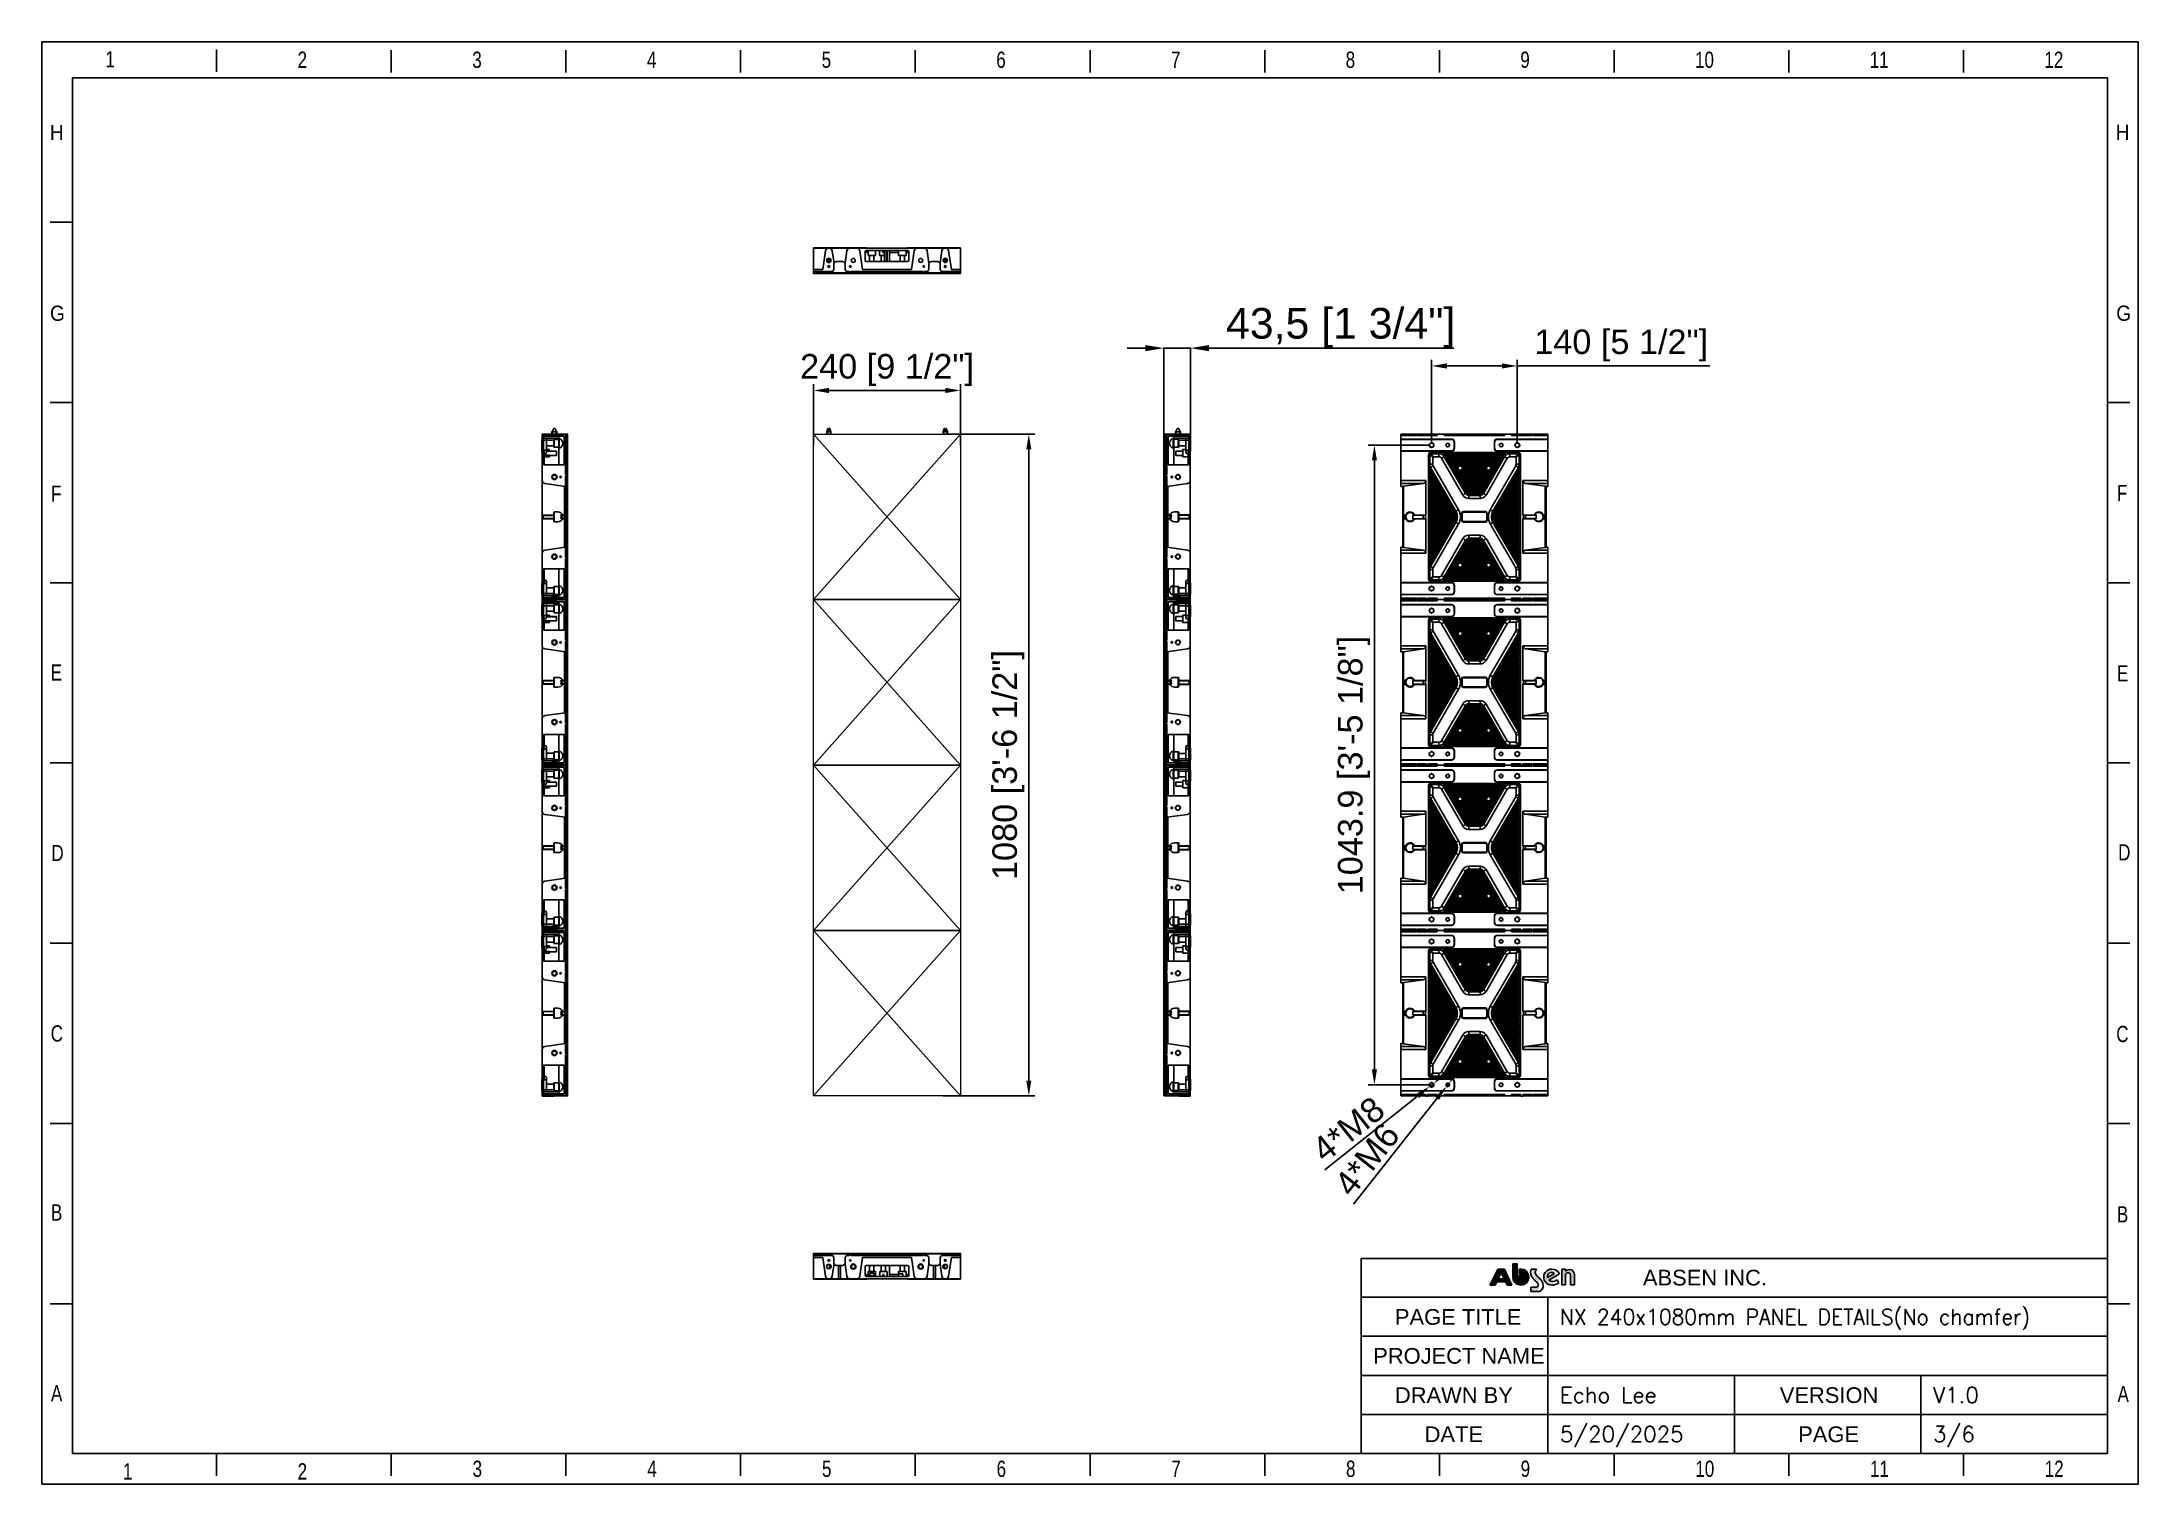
# Model space of a CAD drawing. Header units: millimetres. Extents: x 2185 to 26698, y 9658 to 17427.
# Drawn here: x 9028 to 12450, y 9658 to 12012 of the extents above; entities that cross this region are included whole.
import ezdxf

# ---------------------------------------------------------------- set-up
doc = ezdxf.new("R2010")
doc.units = ezdxf.units.MM
doc.linetypes.add('HIDDEN', pattern=[0.2, 0.1, -0.1])
for name, color, linetype in [('02___PRT_ALL_AXES', 7, 'Continuous'), ('DEFAULT_2', 8, 'HIDDEN'), ('DIM', 4, 'Continuous'), ('图框', 7, 'Continuous')]:
    doc.layers.add(name, color=color, linetype=linetype)
doc.styles.add('CKSTANDARD', font='arial.ttf')
doc.styles.add('Roamns', font='romans.shx')
doc.styles.get("Standard").update_dxf_attribs({"font": 'arial.ttf'})
doc.dimstyles.new('ISO-25', dxfattribs={"dimtxt": 50, "dimasz": 30, "dimexe": 1.25, "dimexo": 0.625, "dimtad": 1, "dimtxsty": 'Standard', "dimcen": 2.5, "dimadec": 0, "dimazin": 0, "dimtfac": 1, "dimtmove": 0, "dimatfit": 3, "dimfxl": 1, "dimarcsym": 0})
doc.dimstyles.new('我的A-GB-50', dxfattribs={"dimscale": 0.5, "dimtxt": 80, "dimasz": 50, "dimexe": 20, "dimexo": 10, "dimgap": 15, "dimtad": 1, "dimdec": 1, "dimzin": 9, "dimdsep": 46, "dimtxsty": 'Standard', "dimcen": 2.5, "dimadec": 0, "dimazin": 0, "dimtfac": 1, "dimtdec": 1, "dimtmove": 0, "dimatfit": 3, "dimfxl": 2, "dimarcsym": 0})

msp = doc.modelspace()

# ---------------------------------------------------------------- blocks, each defined once
blk = doc.blocks.new('A$C7F980674')
at = {"layer": 'DIM'}
h = blk.add_hatch(color=0, dxfattribs=at)
h.paths.add_polyline_path([(0, 14.4), (17.5, 49.1), (32.4, 49.1), (48.6, 14.4), (37.9, 14.4), (34.5, 21.5), (15.2, 21.5), (11.8, 14.4)])
h.paths.add_polyline_path([(24.9, 41.7), (18.4, 28.2), (31.3, 28.2)], flags=16)
h = blk.add_hatch(color=0, dxfattribs=at)
edge = h.paths.add_edge_path()
edge.add_arc((102.7, 13.9), 4.01, 268.9922, 361.5919)
edge.add_arc((99.2, 13.9), 7.59, 1.2701, 51.0785)
edge.add_arc((307.9, 226.7), 290.6, 223.1995, 225.4213, ccw=False)
edge.add_arc((110, 42.4), 20.2, 160.183, 226.2535, ccw=False)
edge.add_line((91, 49.3), (102.8, 49.3))
edge.add_arc((108.3, 42.8), 8.43, 130.3455, 201.7414)
edge.add_arc((128.4, 54.8), 31.8, 208.35, 232.647)
edge.add_arc((94.7, 12), 22.7, 1.6073, 50.5833, ccw=False)
edge.add_arc((105.8, 11.6), 11.6, -89.3538, 5.2245, ccw=False)
edge.add_line((106, 0), (89.9, 0))
edge.add_line((89.9, 0), (89.9, 9.9))
edge.add_line((89.9, 9.9), (102.7, 9.9))
edge = h.paths.add_edge_path()
edge.add_arc((171.8, 36), 5.59, 4.2423, 157.3807)
edge.add_line((166.6, 38.1), (166.6, 14.7))
edge.add_line((166.6, 14.7), (158.3, 14.7))
edge.add_line((158.3, 14.7), (158.3, 49))
edge.add_line((158.3, 49), (166.6, 49))
edge.add_line((166.6, 49), (166.6, 44.5))
edge.add_arc((175.1, 37.2), 11.2, 0.8903, 139.1292, ccw=False)
edge.add_line((186.2, 37.4), (186.2, 14.6))
edge.add_line((186.2, 14.6), (177.3, 14.6))
edge.add_line((177.3, 14.6), (177.3, 36.4))
edge = h.paths.add_edge_path(flags=16)
edge.add_arc((136.4, 32.8), 9.44, 49.484, 192.8466)
edge.add_line((127.2, 30.7), (142.6, 40))
edge = h.paths.add_edge_path()
edge.add_arc((138.3, 35.1), 13, 229.4307, 313.9876)
edge.add_line((147.3, 25.7), (151.6, 19.1))
edge.add_arc((136.9, 38.4), 24.3, 268.4243, 307.2636, ccw=False)
edge.add_arc((136.2, 31.8), 17.7, 90, 270, ccw=False)
edge.add_arc((137, 31.5), 17.9, 25.5591, 92.5335, ccw=False)
edge.add_line((153.1, 39.3), (129.9, 25.2))
at = {"layer": '图框'}
h = blk.add_hatch(color=30, dxfattribs=at)
edge = h.paths.add_edge_path(flags=0)
edge.add_line((64.3, 49.2), (64.3, 38.8))
edge.add_arc((68.1, 31.9), 7.85, -180, 118.4785, ccw=False)
edge.add_line((60.2, 31.9), (60.2, 60.6))
edge.add_line((60.2, 60.6), (50.4, 60.6))
edge.add_line((50.4, 60.6), (50.4, 31.9))
edge.add_arc((68.1, 31.9), 17.7, 180, 462.2223)
at = {"layer": '图框', "color": 7, "linetype": 'Continuous'}
for p, q in [((0, 14.4), (17.5, 49.1)), ((17.5, 49.1), (32.4, 49.1)), ((32.4, 49.1), (48.6, 14.4)), ((91, 49.3), (102.8, 49.3)), ((158.3, 49), (166.6, 49)), ((158.3, 14.7), (158.3, 49)), ((166.6, 49), (166.6, 44.5)), ((11.8, 14.4), (0, 14.4)), ((15.2, 21.5), (11.8, 14.4)), ((34.5, 21.5), (15.2, 21.5)), ((24.9, 41.7), (18.4, 28.2)), ((18.4, 28.2), (31.3, 28.2)), ((31.3, 28.2), (24.9, 41.7)), ((37.9, 14.4), (34.5, 21.5)), ((48.6, 14.4), (37.9, 14.4)), ((89.9, 9.9), (102.7, 9.9)), ((89.9, 0), (89.9, 9.9)), ((106, 0), (89.9, 0)), ((127.2, 30.7), (142.6, 40)), ((153.1, 39.3), (129.9, 25.2)), ((147.3, 25.7), (151.6, 19.1)), ((166.6, 14.7), (158.3, 14.7)), ((166.6, 38.1), (166.6, 14.7)), ((177.3, 14.6), (177.3, 36.4)), ((186.2, 14.6), (177.3, 14.6)), ((186.2, 37.4), (186.2, 14.6))]:
    blk.add_line(p, q, dxfattribs=at)
at = {"layer": '图框', "color": 30}
for p, q in [((60.2, 60.6), (50.4, 60.6)), ((50.4, 60.6), (50.4, 31.9)), ((60.2, 31.9), (60.2, 60.6)), ((64.3, 49.2), (64.3, 38.8))]:
    blk.add_line(p, q, dxfattribs=at)
at = {"layer": '图框', "color": 30, "linetype": 'Continuous'}
for p, q in [((50.4, 60.6), (60.2, 60.6)), ((50.4, 31.9), (50.4, 60.6)), ((60.2, 60.6), (60.2, 31.9)), ((64.3, 38.8), (64.3, 49.2))]:
    blk.add_line(p, q, dxfattribs=at)
at = {"layer": '图框', "color": 30}
for radius, end in [(17.7, 102.2223), (7.85, 118.4785)]:
    blk.add_arc((68.1, 31.9), radius, 180, end, dxfattribs=at)
at = {"layer": '图框', "color": 30, "linetype": 'Continuous'}
for radius, end in [(17.7, 102.2223), (7.85, 118.4785)]:
    blk.add_arc((68.1, 31.9), radius, 180, end, dxfattribs=at)
at = {"layer": '图框', "color": 7, "linetype": 'Continuous'}
for centre, radius, start, end in [((110, 42.4), 20.2, 160.183, 226.2535), ((108.3, 42.8), 8.43, 130.3455, 201.7414), ((136.2, 31.8), 17.7, 90, 270), ((137, 31.5), 17.9, 25.5591, 92.5335), ((175.1, 37.2), 11.2, 0.8903, 139.1292), ((307.9, 226.7), 290.6, 223.1995, 225.4213), ((128.4, 54.8), 31.8, 208.35, 232.647), ((102.7, 13.9), 4.01, 268.9922, 1.5919), ((99.2, 13.9), 7.59, 1.2701, 51.0785), ((105.8, 11.6), 11.6, 270.6462, 5.2245), ((94.7, 12), 22.7, 1.6073, 50.5833), ((136.4, 32.8), 9.44, 49.484, 192.8466), ((138.3, 35.1), 13, 229.4307, 313.9876), ((136.9, 38.4), 24.3, 268.4243, 307.2636), ((171.8, 36), 5.59, 4.2423, 157.3807)]:
    blk.add_arc(centre, radius, start, end, dxfattribs=at)
blk = doc.blocks.new('standard template')
for p, q in [((3074, 30739), (3074, 30336)), ((6246, 30728), (6246, 30325)), ((9418, 30728), (9418, 30325)), ((12589, 30728), (12589, 30325)), ((15761, 30728), (15761, 30325)), ((18933, 30728), (18933, 30325)), ((22104, 30728), (22104, 30325)), ((25276, 30728), (25276, 30325)), ((28448, 30728), (28448, 30325)), ((31619, 30728), (31619, 30325)), ((34791, 30728), (34791, 30325)), ((456, 27607), (54, 27607)), ((456, 24334), (54, 24334)), ((37812, 24334), (37409, 24334)), ((456, 21062), (54, 21062)), ((37812, 21062), (37409, 21062)), ((456, 17790), (54, 17790)), ((37812, 17790), (37409, 17790)), ((456, 14517), (54, 14517)), ((37812, 14517), (37409, 14517)), ((456, 11245), (54, 11245)), ((37812, 11245), (37409, 11245)), ((456, 10901), (456, 8211)), ((456, 8211), (456, 10446)), ((456, 6313), (456, 10291)), ((23857, 8796), (37409, 8796)), ((23857, 8093), (37409, 8093)), ((27246, 8093), (27246, 5254)), ((456, 7973), (54, 7973)), ((456, 7944), (456, 5254)), ((37812, 7973), (37409, 7973)), ((23857, 7383), (37409, 7383)), ((23857, 6674), (37409, 6674)), ((30633, 6674), (30633, 5254)), ((34021, 6674), (34021, 5254)), ((23857, 5964), (37409, 5964)), ((456, 5254), (37409, 5254)), ((3074, 5254), (3074, 4851)), ((6246, 4851), (6246, 5254)), ((9418, 4851), (9418, 5254)), ((12589, 4851), (12589, 5254)), ((15761, 4851), (15761, 5254)), ((18933, 4851), (18933, 5254)), ((22104, 4851), (22104, 5254)), ((25276, 4851), (25276, 5254)), ((28448, 4851), (28448, 5254)), ((31619, 4851), (31619, 5254)), ((34791, 4851), (34791, 5254))]:
    blk.add_line(p, q)
at = {"color": 7}
for p, q in [((23857, 8796), (23857, 5964)), ((28856, 8796), (31734, 8796)), ((23857, 5964), (23857, 5254))]:
    blk.add_line(p, q, dxfattribs=at)
blk.add_lwpolyline([(37963, 4700), (-97, 4700), (-97, 30879), (37963, 30879)], close=True)
for points in [[(456, 6674), (456, 5964), (456, 5254), (456, 30226), (37409, 30226), (37409, 5254)], [(456, 9631), (456, 8921), (456, 8211)]]:
    blk.add_lwpolyline(points, dxfattribs=at)
at = {"color": 0, "xscale": 8.255519999999997, "yscale": 8.255519999999997, "zscale": 8.255519999999997}
blk.add_blockref('A$C7F980674', (26192, 8195), dxfattribs=at)
at = {"style": 'CKSTANDARD'}
for s, height, width, p in [('1', 295, 0.75, (1055, 30416)), ('2', 295, 0.75, (4545, 30408)), ('3', 295, 0.75, (7716, 30408)), ('4', 295, 0.75, (10888, 30408)), ('5', 295, 0.75, (14060, 30408)), ('6', 295, 0.75, (17231, 30408)), ('7', 295, 0.75, (20403, 30408)), ('8', 295, 0.75, (23575, 30408)), ('9', 295, 0.75, (26746, 30408)), ('10', 294.8, 0.75, (29918, 30408)), ('11', 294.8, 0.75, (33090, 30408)), ('12', 294.8, 0.75, (36261, 30408)), ('H', 276, 0.9, (47, 29097)), ('H', 276, 0.9, (37555, 29102)), ('G', 276, 0.9, (50, 25816)), ('G', 276, 0.9, (37567, 25817)), ('F', 295, 0.75, (37578, 22543)), ('F', 295, 0.75, (69, 22532)), ('E', 295, 0.75, (62, 19285)), ('E', 295, 0.75, (37578, 19270)), ('D', 295, 0.75, (74, 16009)), ('D', 295, 0.75, (37601, 16020)), ('C', 295, 0.75, (62, 12732)), ('C', 295, 0.75, (37567, 12723)), ('B', 295, 0.75, (67, 9483)), ('B', 295, 0.75, (37578, 9450)), ('A', 295, 0.75, (67, 6202)), ('A', 295, 0.75, (37590, 6188)), ('1', 295, 0.75, (1373, 4783)), ('2', 295, 0.75, (4545, 4783)), ('3', 295, 0.75, (7722, 4830)), ('4', 295, 0.75, (10894, 4830)), ('5', 295, 0.75, (14066, 4830)), ('6', 295, 0.75, (17237, 4830)), ('7', 295, 0.75, (20409, 4830)), ('8', 295, 0.75, (23581, 4830)), ('9', 295, 0.75, (26752, 4830)), ('10', 294.8, 0.75, (29924, 4830)), ('11', 294.8, 0.75, (33096, 4830)), ('12', 294.8, 0.75, (36267, 4830))]:
    blk.add_text(s, height=height, dxfattribs=dict(at, width=width)).set_placement(p)
at = {"char_height": 284.52, "attachment_point": 1, "style": 'Roamns'}
for s, insert, width in [('{\\fArial|b0|i0|c0|p34;ABSEN INC.}', (28972, 8590), 3912.01), ('{\\fArial|b0|i0|c0|p34;PAGE TITLE}', (24469, 7876), 3912.01), ('{\\fArial|b0|i0|c0|p34;PROJECT NAME}', (24075, 7170), 3305.73), ('{\\fArial|b0|i0|c0|p34;DRAWN BY}', (24469, 6457), 3912.01), ('{\\fArial|b0|i0|c0|p34;VERSION}', (31457, 6457), 3912.01), ('{\\fArial|b0|i0|c0|p34;DATE}', (25008, 5747), 3912.01), ('{\\fArial|b0|i0|c0|p34;PAGE}', (31791, 5747), 3912.01)]:
    blk.add_mtext(s, dxfattribs=dict(at, insert=insert, width=width))
at = {"style": 'Roamns'}
for tag, p in [('PAGE_NAME', (27466, 7594)), ('PROJECT_NAME', (27466, 6884)), ('DRAWN_NAME', (27466, 6174)), ('VERSION', (34241, 6174)), ('SELECT_DATA', (27466, 5464)), ('PAGE_NUMBER', (34241, 5464))]:
    blk.add_attdef(tag, p, '', height=285, dxfattribs=at)
blk = doc.blocks.new('543')
at = {"color": 7, "linetype": 'Continuous'}
for p, q in [((13760.1, 9868.6), (13760.1, 9954)), ((13760.1, 9954), (14000.1, 9954)), ((13775.1, 9953.5), (13760.1, 9953.5)), ((13784.5, 9951.9), (13760.1, 9951.9)), ((13842.6, 9946), (13760.1, 9946)), ((13842.6, 9945.5), (13760.1, 9945.5)), ((13760.1, 9926.5), (13842.6, 9926.5)), ((13760.1, 9926), (13842.6, 9926)), ((13775.1, 9953.5), (13775.1, 9954)), ((13775.1, 9953.5), (13779.5, 9952.1)), ((13779.5, 9954), (13779.5, 9952.1)), ((13784.5, 9954), (13784.5, 9951.9)), ((13785.8, 9954), (13785.8, 9951.9)), ((13819.5, 9951.9), (13785.8, 9951.9)), ((13790.7, 9954), (13790.7, 9952.1)), ((13792.8, 9952.8), (13790.7, 9952.1)), ((13792.8, 9954), (13792.8, 9952.8)), ((13812.4, 9952.8), (13792.8, 9952.8)), ((13952.1, 9924), (13808.1, 9924)), ((13812.4, 9954), (13812.4, 9952.8)), ((13812.4, 9952.8), (13814.5, 9952.1)), ((13814.5, 9954), (13814.5, 9952.1)), ((13819.5, 9954), (13819.5, 9951.9)), ((13830.8, 9954), (13830.8, 9951.9)), ((13929.5, 9951.9), (13830.8, 9951.9)), ((13835.7, 9954), (13835.7, 9952.1)), ((13840.1, 9953.5), (13835.7, 9952.1)), ((13840.1, 9953.5), (13840.1, 9954)), ((13920.1, 9953.5), (13840.1, 9953.5)), ((13842.6, 9945.5), (13842.6, 9946)), ((13842.6, 9926.5), (13842.6, 9926)), ((13844.6, 9952.8), (13844.6, 9952.2)), ((13846.6, 9952.9), (13846.6, 9952.1)), ((13913.6, 9952.9), (13846.6, 9952.9)), ((13846.6, 9952.1), (13913.6, 9952.1)), ((13847.1, 9931), (13847.1, 9941)), ((13847.1, 9941), (13847.6, 9941)), ((13847.1, 9931), (13847.6, 9931)), ((13847.6, 9931), (13847.6, 9941)), ((13912.6, 9941), (13912.6, 9931)), ((13913.1, 9941), (13912.6, 9941)), ((13913.1, 9931), (13912.6, 9931)), ((13913.1, 9941), (13913.1, 9931)), ((13913.6, 9952.1), (13913.6, 9952.9)), ((13915.6, 9952.2), (13915.6, 9952.8)), ((13917.6, 9945.5), (13917.6, 9946)), ((14000.1, 9946), (13917.6, 9946)), ((14000.1, 9945.5), (13917.6, 9945.5)), ((13917.6, 9926.5), (13917.6, 9926)), ((13917.6, 9926.5), (14000.1, 9926.5)), ((13917.6, 9926), (14000.1, 9926)), ((13920.1, 9953.5), (13920.1, 9954)), ((13920.1, 9953.5), (13924.5, 9952.1)), ((13924.5, 9954), (13924.5, 9952.1)), ((13929.5, 9954), (13929.5, 9951.9)), ((13940.8, 9954), (13940.8, 9951.9)), ((13974.5, 9951.9), (13940.8, 9951.9)), ((13945.7, 9954), (13945.7, 9952.1)), ((13947.8, 9952.8), (13945.7, 9952.1)), ((13947.8, 9954), (13947.8, 9952.8)), ((13967.4, 9952.8), (13947.8, 9952.8)), ((13967.4, 9954), (13967.4, 9952.8)), ((13967.4, 9952.8), (13969.5, 9952.1)), ((13969.5, 9954), (13969.5, 9952.1)), ((13974.5, 9954), (13974.5, 9951.9)), ((13975.8, 9954), (13975.8, 9951.9)), ((14000.1, 9951.9), (13975.8, 9951.9)), ((13980.7, 9954), (13980.7, 9952.1)), ((13985.1, 9953.5), (13980.7, 9952.1)), ((13985.1, 9953.5), (13985.1, 9954)), ((14000.1, 9953.5), (13985.1, 9953.5)), ((14000.1, 9868.6), (14000.1, 9954)), ((13805.1, 9921), (13805.1, 9717)), ((13807.1, 9920.6), (13807.1, 9904.8)), ((13807.1, 9920.6), (13812.1, 9915.6)), ((13812.1, 9904.8), (13807.1, 9904.8)), ((13807.1, 9892.1), (13807.1, 9900.1)), ((13849.1, 9827.5), (13807.1, 9900.1)), ((13847.8, 9826.8), (13807.1, 9897.1)), ((13807.1, 9895.1), (13809.7, 9890.8)), ((13807.1, 9892.1), (13807.7, 9891.1)), ((13807.1, 9891.1), (13807.1, 9889.4)), ((13807.7, 9891.1), (13807.1, 9891.1)), ((13807.1, 9890.8), (13809.7, 9890.8)), ((13807.1, 9889.8), (13810.2, 9889.8)), ((13808.7, 9889.4), (13807.1, 9889.4)), ((13809.7, 9890.8), (13807.7, 9891.1)), ((13812.8, 9902.3), (13808.5, 9899.8)), ((13808.5, 9899.8), (13849.9, 9828)), ((13808.6, 9922), (13813.6, 9917)), ((13822.2, 9922), (13808.6, 9922)), ((13810.2, 9889.8), (13808.7, 9889.4)), ((13808.7, 9889.4), (13809.2, 9888.6)), ((13810.2, 9889.8), (13811.1, 9888.3)), ((13812.1, 9915.6), (13812.1, 9904.8)), ((13812.8, 9902.3), (13854.3, 9830.5)), ((13822.2, 9917), (13813.6, 9917)), ((13822.2, 9917), (13822.2, 9922)), ((13826.5, 9914.5), (13830.9, 9917)), ((13861.2, 9854.5), (13826.5, 9914.5)), ((13866.4, 9857.5), (13829.1, 9922)), ((13829.1, 9922), (13833.8, 9922)), ((13867.7, 9858.3), (13830.9, 9922)), ((13865.5, 9857), (13830.9, 9917)), ((13832, 9922), (13832.5, 9921.3)), ((13834, 9921.6), (13832.5, 9921.3)), ((13927.8, 9921.3), (13832.5, 9921.3)), ((13833, 9920.3), (13833.9, 9918.8)), ((13833, 9920.3), (13927.2, 9920.3)), ((13835, 9919.9), (13833, 9920.3)), ((13833.8, 9922), (13834, 9921.6)), ((13835.4, 9919.1), (13833.9, 9918.8)), ((13926.3, 9918.8), (13833.9, 9918.8)), ((13834, 9921.6), (13926.3, 9921.6)), ((13834.5, 9917.8), (13835.3, 9916.3)), ((13836.4, 9917.4), (13834.5, 9917.8)), ((13834.5, 9917.8), (13925.8, 9917.8)), ((13835, 9919.9), (13835.4, 9919.1)), ((13925.3, 9919.9), (13835, 9919.9)), ((13836.9, 9916.6), (13835.3, 9916.3)), ((13924.9, 9916.3), (13835.3, 9916.3)), ((13835.4, 9919.1), (13924.8, 9919.1)), ((13835.9, 9915.3), (13836.8, 9913.8)), ((13837.9, 9914.9), (13835.9, 9915.3)), ((13835.9, 9915.3), (13924.3, 9915.3)), ((13836.4, 9917.4), (13836.9, 9916.6)), ((13923.8, 9917.4), (13836.4, 9917.4)), ((13838.3, 9914.1), (13836.8, 9913.8)), ((13923.5, 9913.8), (13836.8, 9913.8)), ((13836.9, 9916.6), (13923.4, 9916.6)), ((13837.4, 9912.8), (13838.2, 9911.3)), ((13839.3, 9912.4), (13837.4, 9912.8)), ((13837.4, 9912.8), (13922.9, 9912.8)), ((13837.9, 9914.9), (13838.3, 9914.1)), ((13922.4, 9914.9), (13837.9, 9914.9)), ((13839.8, 9911.6), (13838.2, 9911.3)), ((13922, 9911.3), (13838.2, 9911.3)), ((13838.3, 9914.1), (13921.9, 9914.1)), ((13838.8, 9910.3), (13839.7, 9908.8)), ((13840.7, 9909.9), (13838.8, 9910.3)), ((13838.8, 9910.3), (13921.4, 9910.3)), ((13839.3, 9912.4), (13839.8, 9911.6)), ((13920.9, 9912.4), (13839.3, 9912.4)), ((13841.2, 9909.1), (13839.7, 9908.8)), ((13920.6, 9908.8), (13839.7, 9908.8)), ((13839.8, 9911.6), (13920.5, 9911.6)), ((13840.3, 9907.8), (13841.1, 9906.3)), ((13840.3, 9907.8), (13920, 9907.8)), ((13842.2, 9907.4), (13840.3, 9907.8)), ((13840.7, 9909.9), (13841.2, 9909.1)), ((13919.5, 9909.9), (13840.7, 9909.9)), ((13842.6, 9906.6), (13841.1, 9906.3)), ((13919.1, 9906.3), (13841.1, 9906.3)), ((13841.2, 9909.1), (13919, 9909.1)), ((13841.7, 9905.3), (13842.6, 9903.8)), ((13841.7, 9905.3), (13918.5, 9905.3)), ((13843.6, 9904.9), (13841.7, 9905.3)), ((13842.2, 9907.4), (13842.6, 9906.6)), ((13918.1, 9907.4), (13842.2, 9907.4)), ((13842.6, 9906.6), (13917.6, 9906.6)), ((13844.1, 9904.1), (13842.6, 9903.8)), ((13917.7, 9903.8), (13842.6, 9903.8)), ((13843.1, 9902.8), (13844, 9901.3)), ((13843.1, 9902.8), (13917.1, 9902.8)), ((13845.1, 9902.4), (13843.1, 9902.8)), ((13843.6, 9904.9), (13844.1, 9904.1)), ((13916.6, 9904.9), (13843.6, 9904.9)), ((13845.5, 9901.6), (13844, 9901.3)), ((13844.1, 9904.1), (13916.1, 9904.1)), ((13844.6, 9900.3), (13845.4, 9898.8)), ((13846.5, 9899.9), (13844.6, 9900.3)), ((13845.1, 9902.4), (13845.5, 9901.6)), ((13915.2, 9902.4), (13845.1, 9902.4)), ((13847, 9899.1), (13845.4, 9898.8)), ((13846, 9897.8), (13846.9, 9896.3)), ((13848, 9897.4), (13846, 9897.8)), ((13846.5, 9899.9), (13847, 9899.1)), ((13848.4, 9896.6), (13846.9, 9896.3)), ((13847.5, 9895.3), (13848.3, 9893.8)), ((13849.4, 9894.9), (13847.5, 9895.3)), ((13847.5, 9895.3), (13912.8, 9895.3)), ((13848, 9897.4), (13848.4, 9896.6)), ((13849.9, 9894.1), (13848.3, 9893.8)), ((13911.9, 9893.8), (13848.3, 9893.8)), ((13848.9, 9892.8), (13849.8, 9891.3)), ((13848.9, 9892.8), (13911.3, 9892.8)), ((13850.8, 9892.4), (13848.9, 9892.8)), ((13849.4, 9894.9), (13849.9, 9894.1)), ((13910.8, 9894.9), (13849.4, 9894.9)), ((13851.3, 9891.6), (13849.8, 9891.3)), ((13910.5, 9891.3), (13849.8, 9891.3)), ((13849.9, 9894.1), (13910.4, 9894.1)), ((13850.4, 9890.3), (13851.2, 9888.8)), ((13850.4, 9890.3), (13909.9, 9890.3)), ((13852.3, 9889.9), (13850.4, 9890.3)), ((13850.8, 9892.4), (13851.3, 9891.6)), ((13909.4, 9892.4), (13850.8, 9892.4)), ((13852.8, 9889.1), (13851.2, 9888.8)), ((13851.3, 9891.6), (13908.9, 9891.6)), ((13852.3, 9889.9), (13852.8, 9889.1)), ((13907.9, 9889.9), (13852.3, 9889.9)), ((13852.8, 9889.1), (13907.5, 9889.1)), ((13929.4, 9922), (13892.6, 9858.3)), ((13931.1, 9922), (13893.9, 9857.5)), ((13929.4, 9917), (13894.7, 9857)), ((13933.7, 9914.5), (13899.1, 9854.5)), ((13906, 9830.5), (13947.5, 9902.3)), ((13907.5, 9889.1), (13907.9, 9889.9)), ((13907.5, 9889.1), (13909, 9888.8)), ((13907.9, 9889.9), (13909.9, 9890.3)), ((13908.9, 9891.6), (13909.4, 9892.4)), ((13908.9, 9891.6), (13910.5, 9891.3)), ((13909, 9888.8), (13909.9, 9890.3)), ((13909.4, 9892.4), (13911.3, 9892.8)), ((13910.3, 9828), (13951.8, 9899.8)), ((13910.4, 9894.1), (13910.8, 9894.9)), ((13910.4, 9894.1), (13911.9, 9893.8)), ((13910.5, 9891.3), (13911.3, 9892.8)), ((13910.8, 9894.9), (13912.8, 9895.3)), ((13911.2, 9827.5), (13953.1, 9900.1)), ((13911.8, 9896.6), (13912.3, 9897.4)), ((13911.8, 9896.6), (13913.3, 9896.3)), ((13911.9, 9893.8), (13912.8, 9895.3)), ((13912.3, 9897.4), (13914.2, 9897.8)), ((13912.5, 9826.8), (13953.1, 9897.1)), ((13913.3, 9899.1), (13913.7, 9899.9)), ((13913.3, 9899.1), (13914.8, 9898.8)), ((13913.3, 9896.3), (13914.2, 9897.8)), ((13913.7, 9899.9), (13915.7, 9900.3)), ((13914.7, 9901.6), (13915.2, 9902.4)), ((13914.7, 9901.6), (13916.2, 9901.3)), ((13914.8, 9898.8), (13915.7, 9900.3)), ((13915.2, 9902.4), (13917.1, 9902.8)), ((13916.1, 9904.1), (13916.6, 9904.9)), ((13916.1, 9904.1), (13917.7, 9903.8)), ((13916.2, 9901.3), (13917.1, 9902.8)), ((13916.6, 9904.9), (13918.5, 9905.3)), ((13917.6, 9906.6), (13918.1, 9907.4)), ((13917.6, 9906.6), (13919.1, 9906.3)), ((13917.7, 9903.8), (13918.5, 9905.3)), ((13918.1, 9907.4), (13920, 9907.8)), ((13919, 9909.1), (13919.5, 9909.9)), ((13919, 9909.1), (13920.6, 9908.8)), ((13919.1, 9906.3), (13920, 9907.8)), ((13919.5, 9909.9), (13921.4, 9910.3)), ((13920.5, 9911.6), (13920.9, 9912.4)), ((13920.5, 9911.6), (13922, 9911.3)), ((13920.6, 9908.8), (13921.4, 9910.3)), ((13920.9, 9912.4), (13922.9, 9912.8)), ((13921.9, 9914.1), (13922.4, 9914.9)), ((13921.9, 9914.1), (13923.5, 9913.8)), ((13922, 9911.3), (13922.9, 9912.8)), ((13922.4, 9914.9), (13924.3, 9915.3)), ((13923.4, 9916.6), (13923.8, 9917.4)), ((13923.4, 9916.6), (13924.9, 9916.3)), ((13923.5, 9913.8), (13924.3, 9915.3)), ((13923.8, 9917.4), (13925.8, 9917.8)), ((13924.8, 9919.1), (13925.3, 9919.9)), ((13924.8, 9919.1), (13926.3, 9918.8)), ((13924.9, 9916.3), (13925.8, 9917.8)), ((13925.3, 9919.9), (13927.2, 9920.3)), ((13926.3, 9921.6), (13926.5, 9922)), ((13926.3, 9921.6), (13927.8, 9921.3)), ((13926.3, 9918.8), (13927.2, 9920.3)), ((13926.5, 9922), (13931.1, 9922)), ((13927.8, 9921.3), (13928.2, 9922)), ((13933.7, 9914.5), (13929.4, 9917)), ((13938, 9917), (13938, 9922)), ((13951.7, 9922), (13938, 9922)), ((13946.7, 9917), (13938, 9917)), ((13951.7, 9922), (13946.7, 9917)), ((13947.5, 9902.3), (13951.8, 9899.8)), ((13953.1, 9920.6), (13948.1, 9915.6)), ((13948.1, 9904.8), (13948.1, 9915.6)), ((13948.1, 9904.8), (13953.1, 9904.8)), ((13949.1, 9888.3), (13950, 9889.8)), ((13953.1, 9889.8), (13950, 9889.8)), ((13950, 9889.8), (13951.5, 9889.4)), ((13950.6, 9890.8), (13953.1, 9895.1)), ((13950.6, 9890.8), (13952.5, 9891.1)), ((13953.1, 9890.8), (13950.6, 9890.8)), ((13951.1, 9888.6), (13951.5, 9889.4)), ((13951.5, 9889.4), (13953.1, 9889.4)), ((13952.5, 9891.1), (13953.1, 9892.1)), ((13952.5, 9891.1), (13953.1, 9891.1)), ((13953.1, 9904.8), (13953.1, 9920.6)), ((13953.1, 9892.1), (13953.1, 9900.1)), ((13953.1, 9891.1), (13953.1, 9889.4)), ((13955.1, 9717), (13955.1, 9921)), ((13760.1, 9878.4), (13800.9, 9878.4)), ((13760.1, 9873.5), (13796.6, 9873.5)), ((13763.2, 9868.6), (13760.1, 9868.6)), ((13763.8, 9868.9), (13763.2, 9868.8)), ((13763.2, 9769.2), (13763.2, 9868.8)), ((13763.8, 9769.1), (13763.8, 9868.9)), ((13764.5, 9868.9), (13763.8, 9868.9)), ((13764.5, 9868.9), (13796.6, 9873.5)), ((13764.5, 9822), (13764.5, 9868.9)), ((13800.9, 9878.4), (13800.9, 9821.5)), ((13807.1, 9888.6), (13807.1, 9886.9)), ((13809.2, 9888.6), (13807.1, 9888.6)), ((13807.1, 9888.3), (13811.1, 9888.3)), ((13807.1, 9887.3), (13811.7, 9887.3)), ((13810.1, 9886.9), (13807.1, 9886.9)), ((13807.1, 9886.1), (13807.1, 9884.4)), ((13810.6, 9886.1), (13807.1, 9886.1)), ((13807.1, 9885.8), (13812.5, 9885.8)), ((13807.1, 9884.8), (13813.1, 9884.8)), ((13811.6, 9884.4), (13807.1, 9884.4)), ((13807.1, 9883.6), (13807.1, 9881.9)), ((13812, 9883.6), (13807.1, 9883.6)), ((13807.1, 9883.3), (13814, 9883.3)), ((13807.1, 9882.3), (13814.6, 9882.3)), ((13813, 9881.9), (13807.1, 9881.9)), ((13807.1, 9881.1), (13807.1, 9879.4)), ((13813.5, 9881.1), (13807.1, 9881.1)), ((13807.1, 9880.8), (13815.4, 9880.8)), ((13807.1, 9879.8), (13816, 9879.8)), ((13814.5, 9879.4), (13807.1, 9879.4)), ((13807.1, 9878.6), (13807.1, 9876.9)), ((13814.9, 9878.6), (13807.1, 9878.6)), ((13807.1, 9878.3), (13816.9, 9878.3)), ((13807.1, 9877.3), (13817.4, 9877.3)), ((13815.9, 9876.9), (13807.1, 9876.9)), ((13807.1, 9876.1), (13807.1, 9874.4)), ((13816.4, 9876.1), (13807.1, 9876.1)), ((13807.1, 9875.8), (13818.3, 9875.8)), ((13807.1, 9874.8), (13818.9, 9874.8)), ((13817.4, 9874.4), (13807.1, 9874.4)), ((13807.1, 9873.6), (13807.1, 9871.9)), ((13817.8, 9873.6), (13807.1, 9873.6)), ((13807.1, 9873.3), (13819.8, 9873.3)), ((13807.1, 9872.3), (13820.3, 9872.3)), ((13818.8, 9871.9), (13807.1, 9871.9)), ((13807.1, 9871.1), (13807.1, 9869.4)), ((13819.3, 9871.1), (13807.1, 9871.1)), ((13807.1, 9870.8), (13821.2, 9870.8)), ((13807.1, 9869.8), (13821.8, 9869.8)), ((13820.2, 9869.4), (13807.1, 9869.4)), ((13807.1, 9868.6), (13807.1, 9866.9)), ((13820.7, 9868.6), (13807.1, 9868.6)), ((13807.1, 9868.3), (13822.6, 9868.3)), ((13807.1, 9867.3), (13823.2, 9867.3)), ((13821.7, 9866.9), (13807.1, 9866.9)), ((13807.1, 9866.1), (13807.1, 9864.4)), ((13822.2, 9866.1), (13807.1, 9866.1)), ((13807.1, 9865.8), (13824.1, 9865.8)), ((13807.1, 9864.8), (13824.7, 9864.8)), ((13823.1, 9864.4), (13807.1, 9864.4)), ((13807.1, 9863.6), (13807.1, 9861.9)), ((13823.6, 9863.6), (13807.1, 9863.6)), ((13807.1, 9863.3), (13825.5, 9863.3)), ((13807.1, 9862.3), (13826.1, 9862.3)), ((13824.6, 9861.9), (13807.1, 9861.9)), ((13807.1, 9861.1), (13807.1, 9859.4)), ((13825, 9861.1), (13807.1, 9861.1)), ((13807.1, 9860.8), (13827, 9860.8)), ((13807.1, 9859.8), (13827.6, 9859.8)), ((13826, 9859.4), (13807.1, 9859.4)), ((13807.1, 9858.6), (13807.1, 9856.9)), ((13826.5, 9858.6), (13807.1, 9858.6)), ((13807.1, 9858.3), (13828.4, 9858.3)), ((13807.1, 9857.3), (13829, 9857.3)), ((13827.5, 9856.9), (13807.1, 9856.9)), ((13807.1, 9856.1), (13807.1, 9854.4)), ((13827.9, 9856.1), (13807.1, 9856.1)), ((13807.1, 9855.8), (13829.9, 9855.8)), ((13807.1, 9854.8), (13830.4, 9854.8)), ((13811.1, 9888.3), (13809.2, 9888.6)), ((13811.7, 9887.3), (13810.1, 9886.9)), ((13810.1, 9886.9), (13810.6, 9886.1)), ((13812.5, 9885.8), (13810.6, 9886.1)), ((13813.1, 9884.8), (13811.6, 9884.4)), ((13811.6, 9884.4), (13812, 9883.6)), ((13811.7, 9887.3), (13812.5, 9885.8)), ((13814, 9883.3), (13812, 9883.6)), ((13814.6, 9882.3), (13813, 9881.9)), ((13813, 9881.9), (13813.5, 9881.1)), ((13813.1, 9884.8), (13814, 9883.3)), ((13815.4, 9880.8), (13813.5, 9881.1)), ((13816, 9879.8), (13814.5, 9879.4)), ((13814.5, 9879.4), (13814.9, 9878.6)), ((13814.6, 9882.3), (13815.4, 9880.8)), ((13816.9, 9878.3), (13814.9, 9878.6)), ((13817.4, 9877.3), (13815.9, 9876.9)), ((13815.9, 9876.9), (13816.4, 9876.1)), ((13816, 9879.8), (13816.9, 9878.3)), ((13818.3, 9875.8), (13816.4, 9876.1)), ((13817.4, 9877.3), (13818.3, 9875.8)), ((13818.9, 9874.8), (13817.4, 9874.4)), ((13817.4, 9874.4), (13817.8, 9873.6)), ((13819.8, 9873.3), (13817.8, 9873.6)), ((13820.3, 9872.3), (13818.8, 9871.9)), ((13818.8, 9871.9), (13819.3, 9871.1)), ((13818.9, 9874.8), (13819.8, 9873.3)), ((13821.2, 9870.8), (13819.3, 9871.1)), ((13821.8, 9869.8), (13820.2, 9869.4)), ((13820.2, 9869.4), (13820.7, 9868.6)), ((13820.3, 9872.3), (13821.2, 9870.8)), ((13822.6, 9868.3), (13820.7, 9868.6)), ((13823.2, 9867.3), (13821.7, 9866.9)), ((13821.7, 9866.9), (13822.2, 9866.1)), ((13821.8, 9869.8), (13822.6, 9868.3)), ((13824.1, 9865.8), (13822.2, 9866.1)), ((13824.7, 9864.8), (13823.1, 9864.4)), ((13823.1, 9864.4), (13823.6, 9863.6)), ((13823.2, 9867.3), (13824.1, 9865.8)), ((13825.5, 9863.3), (13823.6, 9863.6)), ((13826.1, 9862.3), (13824.6, 9861.9)), ((13824.6, 9861.9), (13825, 9861.1)), ((13824.7, 9864.8), (13825.5, 9863.3)), ((13827, 9860.8), (13825, 9861.1)), ((13827.6, 9859.8), (13826, 9859.4)), ((13826, 9859.4), (13826.5, 9858.6)), ((13826.1, 9862.3), (13827, 9860.8)), ((13828.4, 9858.3), (13826.5, 9858.6)), ((13829, 9857.3), (13827.5, 9856.9)), ((13827.5, 9856.9), (13827.9, 9856.1)), ((13827.6, 9859.8), (13828.4, 9858.3)), ((13829.9, 9855.8), (13827.9, 9856.1)), ((13830.4, 9854.8), (13828.9, 9854.4)), ((13829, 9857.3), (13829.9, 9855.8)), ((13830.4, 9854.8), (13831.3, 9853.3)), ((13909, 9888.8), (13851.2, 9888.8)), ((13851.8, 9887.8), (13852.7, 9886.3)), ((13851.8, 9887.8), (13908.4, 9887.8)), ((13853.7, 9887.4), (13851.8, 9887.8)), ((13854.2, 9886.6), (13852.7, 9886.3)), ((13907.6, 9886.3), (13852.7, 9886.3)), ((13853.2, 9885.3), (13854.1, 9883.8)), ((13853.2, 9885.3), (13907, 9885.3)), ((13855.2, 9884.9), (13853.2, 9885.3)), ((13853.7, 9887.4), (13854.2, 9886.6)), ((13906.5, 9887.4), (13853.7, 9887.4)), ((13855.6, 9884.1), (13854.1, 9883.8)), ((13906.1, 9883.8), (13854.1, 9883.8)), ((13854.2, 9886.6), (13906, 9886.6)), ((13854.7, 9882.8), (13855.6, 9881.3)), ((13856.6, 9882.4), (13854.7, 9882.8)), ((13854.7, 9882.8), (13905.6, 9882.8)), ((13855.2, 9884.9), (13855.6, 9884.1)), ((13905.1, 9884.9), (13855.2, 9884.9)), ((13855.6, 9884.1), (13904.6, 9884.1)), ((13857.1, 9881.6), (13855.6, 9881.3)), ((13904.7, 9881.3), (13855.6, 9881.3)), ((13856.1, 9880.3), (13857, 9878.8)), ((13858.1, 9879.9), (13856.1, 9880.3)), ((13856.1, 9880.3), (13904.1, 9880.3)), ((13856.6, 9882.4), (13857.1, 9881.6)), ((13903.6, 9882.4), (13856.6, 9882.4)), ((13858.5, 9879.1), (13857, 9878.8)), ((13903.2, 9878.8), (13857, 9878.8)), ((13857.1, 9881.6), (13903.2, 9881.6)), ((13857.6, 9877.8), (13858.4, 9876.3)), ((13857.6, 9877.8), (13902.7, 9877.8)), ((13859.5, 9877.4), (13857.6, 9877.8)), ((13858.1, 9879.9), (13858.5, 9879.1)), ((13902.2, 9879.9), (13858.1, 9879.9)), ((13860, 9876.6), (13858.4, 9876.3)), ((13901.8, 9876.3), (13858.4, 9876.3)), ((13858.5, 9879.1), (13901.7, 9879.1)), ((13859, 9875.3), (13859.9, 9873.8)), ((13859, 9875.3), (13901.2, 9875.3)), ((13861, 9874.9), (13859, 9875.3)), ((13859.5, 9877.4), (13860, 9876.6)), ((13900.7, 9877.4), (13859.5, 9877.4)), ((13861.4, 9874.1), (13859.9, 9873.8)), ((13900.4, 9873.8), (13859.9, 9873.8)), ((13860, 9876.6), (13900.3, 9876.6)), ((13860.5, 9872.8), (13861.3, 9871.3)), ((13860.5, 9872.8), (13899.8, 9872.8)), ((13862.4, 9872.4), (13860.5, 9872.8)), ((13861, 9874.9), (13861.4, 9874.1)), ((13899.3, 9874.9), (13861, 9874.9)), ((13861.2, 9854.5), (13865.5, 9857)), ((13862.9, 9871.6), (13861.3, 9871.3)), ((13898.9, 9871.3), (13861.3, 9871.3)), ((13861.4, 9874.1), (13898.8, 9874.1)), ((13861.9, 9870.3), (13862.8, 9868.8)), ((13861.9, 9870.3), (13898.3, 9870.3)), ((13863.8, 9869.9), (13861.9, 9870.3)), ((13862.4, 9872.4), (13862.9, 9871.6)), ((13897.8, 9872.4), (13862.4, 9872.4)), ((13864.3, 9869.1), (13862.8, 9868.8)), ((13897.5, 9868.8), (13862.8, 9868.8)), ((13862.9, 9871.6), (13897.4, 9871.6)), ((13863.3, 9867.8), (13864.2, 9866.3)), ((13865.3, 9867.4), (13863.3, 9867.8)), ((13863.3, 9867.8), (13896.9, 9867.8)), ((13863.8, 9869.9), (13864.3, 9869.1)), ((13896.4, 9869.9), (13863.8, 9869.9)), ((13865.7, 9866.6), (13864.2, 9866.3)), ((13896, 9866.3), (13864.2, 9866.3)), ((13864.3, 9869.1), (13895.9, 9869.1)), ((13864.8, 9865.3), (13865.7, 9863.8)), ((13866.7, 9864.9), (13864.8, 9865.3)), ((13864.8, 9865.3), (13895.4, 9865.3)), ((13865.3, 9867.4), (13865.7, 9866.6)), ((13895, 9867.4), (13865.3, 9867.4)), ((13865.7, 9866.6), (13894.5, 9866.6)), ((13867.2, 9864.1), (13865.7, 9863.8)), ((13894.6, 9863.8), (13865.7, 9863.8)), ((13866.2, 9862.8), (13867.1, 9861.3)), ((13866.2, 9862.8), (13894, 9862.8)), ((13868.2, 9862.4), (13866.2, 9862.8)), ((13866.4, 9857.5), (13867.7, 9858.3)), ((13866.7, 9864.9), (13867.2, 9864.1)), ((13893.5, 9864.9), (13866.7, 9864.9)), ((13868.6, 9861.6), (13867.1, 9861.3)), ((13893.1, 9861.3), (13867.1, 9861.3)), ((13867.2, 9864.1), (13893.1, 9864.1)), ((13867.7, 9860.3), (13868.5, 9858.8)), ((13867.7, 9860.3), (13892.6, 9860.3)), ((13869.6, 9859.9), (13867.7, 9860.3)), ((13868.2, 9862.4), (13868.6, 9861.6)), ((13892.1, 9862.4), (13868.2, 9862.4)), ((13869.8, 9859.5), (13868.5, 9858.8)), ((13868.6, 9861.6), (13891.6, 9861.6)), ((13869.6, 9859.9), (13869.8, 9859.5)), ((13890.6, 9859.9), (13869.6, 9859.9)), ((13870.7, 9859), (13870.7, 9857.5)), ((13870.7, 9859), (13889.5, 9859)), ((13870.7, 9857.5), (13889.5, 9857.5)), ((13870.7, 9855), (13870.7, 9856.5)), ((13889.5, 9856.5), (13870.7, 9856.5)), ((13889.5, 9855), (13870.7, 9855)), ((13889.5, 9859), (13889.5, 9857.5)), ((13889.5, 9855), (13889.5, 9856.5)), ((13890.4, 9859.5), (13890.6, 9859.9)), ((13890.4, 9859.5), (13891.7, 9858.8)), ((13890.6, 9859.9), (13892.6, 9860.3)), ((13891.6, 9861.6), (13892.1, 9862.4)), ((13891.6, 9861.6), (13893.1, 9861.3)), ((13891.7, 9858.8), (13892.6, 9860.3)), ((13892.1, 9862.4), (13894, 9862.8)), ((13893.9, 9857.5), (13892.6, 9858.3)), ((13893.1, 9864.1), (13893.5, 9864.9)), ((13893.1, 9864.1), (13894.6, 9863.8)), ((13893.1, 9861.3), (13894, 9862.8)), ((13893.5, 9864.9), (13895.4, 9865.3)), ((13894.5, 9866.6), (13895, 9867.4)), ((13894.5, 9866.6), (13896, 9866.3)), ((13894.6, 9863.8), (13895.4, 9865.3)), ((13899.1, 9854.5), (13894.7, 9857)), ((13895, 9867.4), (13896.9, 9867.8)), ((13895.9, 9869.1), (13896.4, 9869.9)), ((13895.9, 9869.1), (13897.5, 9868.8)), ((13896, 9866.3), (13896.9, 9867.8)), ((13896.4, 9869.9), (13898.3, 9870.3)), ((13897.4, 9871.6), (13897.8, 9872.4)), ((13897.4, 9871.6), (13898.9, 9871.3)), ((13897.5, 9868.8), (13898.3, 9870.3)), ((13897.8, 9872.4), (13899.8, 9872.8)), ((13898.8, 9874.1), (13899.3, 9874.9)), ((13898.8, 9874.1), (13900.4, 9873.8)), ((13898.9, 9871.3), (13899.8, 9872.8)), ((13899.3, 9874.9), (13901.2, 9875.3)), ((13900.3, 9876.6), (13900.7, 9877.4)), ((13900.3, 9876.6), (13901.8, 9876.3)), ((13900.4, 9873.8), (13901.2, 9875.3)), ((13900.7, 9877.4), (13902.7, 9877.8)), ((13901.7, 9879.1), (13902.2, 9879.9)), ((13901.7, 9879.1), (13903.2, 9878.8)), ((13901.8, 9876.3), (13902.7, 9877.8)), ((13902.2, 9879.9), (13904.1, 9880.3)), ((13903.2, 9881.6), (13903.6, 9882.4)), ((13903.2, 9881.6), (13904.7, 9881.3)), ((13903.2, 9878.8), (13904.1, 9880.3)), ((13903.6, 9882.4), (13905.6, 9882.8)), ((13904.6, 9884.1), (13905.1, 9884.9)), ((13904.6, 9884.1), (13906.1, 9883.8)), ((13904.7, 9881.3), (13905.6, 9882.8)), ((13905.1, 9884.9), (13907, 9885.3)), ((13906, 9886.6), (13906.5, 9887.4)), ((13906, 9886.6), (13907.6, 9886.3)), ((13906.1, 9883.8), (13907, 9885.3)), ((13906.5, 9887.4), (13908.4, 9887.8)), ((13907.6, 9886.3), (13908.4, 9887.8)), ((13928.9, 9853.3), (13929.8, 9854.8)), ((13953.1, 9854.8), (13929.8, 9854.8)), ((13929.8, 9854.8), (13931.3, 9854.4)), ((13930.4, 9855.8), (13931.2, 9857.3)), ((13930.4, 9855.8), (13932.3, 9856.1)), ((13953.1, 9855.8), (13930.4, 9855.8)), ((13953.1, 9857.3), (13931.2, 9857.3)), ((13931.2, 9857.3), (13932.8, 9856.9)), ((13931.8, 9858.3), (13932.7, 9859.8)), ((13931.8, 9858.3), (13933.8, 9858.6)), ((13953.1, 9858.3), (13931.8, 9858.3)), ((13932.3, 9856.1), (13932.8, 9856.9)), ((13932.3, 9856.1), (13953.1, 9856.1)), ((13953.1, 9859.8), (13932.7, 9859.8)), ((13932.7, 9859.8), (13934.2, 9859.4)), ((13932.8, 9856.9), (13953.1, 9856.9)), ((13933.3, 9860.8), (13934.1, 9862.3)), ((13933.3, 9860.8), (13935.2, 9861.1)), ((13953.1, 9860.8), (13933.3, 9860.8)), ((13933.8, 9858.6), (13934.2, 9859.4)), ((13933.8, 9858.6), (13953.1, 9858.6)), ((13953.1, 9862.3), (13934.1, 9862.3)), ((13934.1, 9862.3), (13935.7, 9861.9)), ((13934.2, 9859.4), (13953.1, 9859.4)), ((13934.7, 9863.3), (13935.6, 9864.8)), ((13934.7, 9863.3), (13936.6, 9863.6)), ((13953.1, 9863.3), (13934.7, 9863.3)), ((13935.2, 9861.1), (13935.7, 9861.9)), ((13935.2, 9861.1), (13953.1, 9861.1)), ((13953.1, 9864.8), (13935.6, 9864.8)), ((13935.6, 9864.8), (13937.1, 9864.4)), ((13935.7, 9861.9), (13953.1, 9861.9)), ((13936.2, 9865.8), (13937, 9867.3)), ((13936.2, 9865.8), (13938.1, 9866.1)), ((13953.1, 9865.8), (13936.2, 9865.8)), ((13936.6, 9863.6), (13937.1, 9864.4)), ((13936.6, 9863.6), (13953.1, 9863.6)), ((13953.1, 9867.3), (13937, 9867.3)), ((13937, 9867.3), (13938.5, 9866.9)), ((13937.1, 9864.4), (13953.1, 9864.4)), ((13937.6, 9868.3), (13938.5, 9869.8)), ((13937.6, 9868.3), (13939.5, 9868.6)), ((13953.1, 9868.3), (13937.6, 9868.3)), ((13938.1, 9866.1), (13938.5, 9866.9)), ((13938.1, 9866.1), (13953.1, 9866.1)), ((13953.1, 9869.8), (13938.5, 9869.8)), ((13938.5, 9869.8), (13940, 9869.4)), ((13938.5, 9866.9), (13953.1, 9866.9)), ((13939, 9870.8), (13939.9, 9872.3)), ((13939, 9870.8), (13941, 9871.1)), ((13953.1, 9870.8), (13939, 9870.8)), ((13939.5, 9868.6), (13940, 9869.4)), ((13939.5, 9868.6), (13953.1, 9868.6)), ((13953.1, 9872.3), (13939.9, 9872.3)), ((13939.9, 9872.3), (13941.4, 9871.9)), ((13940, 9869.4), (13953.1, 9869.4)), ((13940.5, 9873.3), (13941.3, 9874.8)), ((13940.5, 9873.3), (13942.4, 9873.6)), ((13953.1, 9873.3), (13940.5, 9873.3)), ((13941, 9871.1), (13941.4, 9871.9)), ((13941, 9871.1), (13953.1, 9871.1)), ((13953.1, 9874.8), (13941.3, 9874.8)), ((13941.3, 9874.8), (13942.9, 9874.4)), ((13941.4, 9871.9), (13953.1, 9871.9)), ((13941.9, 9875.8), (13942.8, 9877.3)), ((13941.9, 9875.8), (13943.9, 9876.1)), ((13953.1, 9875.8), (13941.9, 9875.8)), ((13942.4, 9873.6), (13942.9, 9874.4)), ((13942.4, 9873.6), (13953.1, 9873.6)), ((13953.1, 9877.3), (13942.8, 9877.3)), ((13942.8, 9877.3), (13944.3, 9876.9)), ((13942.9, 9874.4), (13953.1, 9874.4)), ((13943.4, 9878.3), (13944.2, 9879.8)), ((13943.4, 9878.3), (13945.3, 9878.6)), ((13953.1, 9878.3), (13943.4, 9878.3)), ((13943.9, 9876.1), (13944.3, 9876.9)), ((13943.9, 9876.1), (13953.1, 9876.1)), ((13953.1, 9879.8), (13944.2, 9879.8)), ((13944.2, 9879.8), (13945.8, 9879.4)), ((13944.3, 9876.9), (13953.1, 9876.9)), ((13944.8, 9880.8), (13945.7, 9882.3)), ((13944.8, 9880.8), (13946.7, 9881.1)), ((13953.1, 9880.8), (13944.8, 9880.8)), ((13945.3, 9878.6), (13945.8, 9879.4)), ((13945.3, 9878.6), (13953.1, 9878.6)), ((13953.1, 9882.3), (13945.7, 9882.3)), ((13945.7, 9882.3), (13947.2, 9881.9)), ((13945.8, 9879.4), (13953.1, 9879.4)), ((13946.3, 9883.3), (13947.1, 9884.8)), ((13946.3, 9883.3), (13948.2, 9883.6)), ((13953.1, 9883.3), (13946.3, 9883.3)), ((13946.7, 9881.1), (13947.2, 9881.9)), ((13946.7, 9881.1), (13953.1, 9881.1)), ((13953.1, 9884.8), (13947.1, 9884.8)), ((13947.1, 9884.8), (13948.7, 9884.4)), ((13947.2, 9881.9), (13953.1, 9881.9)), ((13947.7, 9885.8), (13948.6, 9887.3)), ((13947.7, 9885.8), (13949.6, 9886.1)), ((13953.1, 9885.8), (13947.7, 9885.8)), ((13948.2, 9883.6), (13948.7, 9884.4)), ((13948.2, 9883.6), (13953.1, 9883.6)), ((13953.1, 9887.3), (13948.6, 9887.3)), ((13948.6, 9887.3), (13950.1, 9886.9)), ((13948.7, 9884.4), (13953.1, 9884.4)), ((13949.1, 9888.3), (13951.1, 9888.6)), ((13953.1, 9888.3), (13949.1, 9888.3)), ((13949.6, 9886.1), (13950.1, 9886.9)), ((13949.6, 9886.1), (13953.1, 9886.1)), ((13950.1, 9886.9), (13953.1, 9886.9)), ((13951.1, 9888.6), (13953.1, 9888.6)), ((13953.1, 9888.6), (13953.1, 9886.9)), ((13953.1, 9886.1), (13953.1, 9884.4)), ((13953.1, 9883.6), (13953.1, 9881.9)), ((13953.1, 9881.1), (13953.1, 9879.4)), ((13953.1, 9878.6), (13953.1, 9876.9)), ((13953.1, 9876.1), (13953.1, 9874.4)), ((13953.1, 9873.6), (13953.1, 9871.9)), ((13953.1, 9871.1), (13953.1, 9869.4)), ((13953.1, 9868.6), (13953.1, 9866.9)), ((13953.1, 9866.1), (13953.1, 9864.4)), ((13953.1, 9863.6), (13953.1, 9861.9)), ((13953.1, 9861.1), (13953.1, 9859.4)), ((13953.1, 9858.6), (13953.1, 9856.9)), ((13953.1, 9856.1), (13953.1, 9854.4)), ((14000.1, 9878.4), (13959.3, 9878.4)), ((13959.3, 9821.5), (13959.3, 9878.4)), ((14000.1, 9873.5), (13963.6, 9873.5)), ((13963.6, 9873.5), (13995.7, 9868.9)), ((13996.4, 9868.9), (13995.7, 9868.9)), ((13995.7, 9822), (13995.7, 9868.9)), ((13997, 9868.8), (13996.4, 9868.9)), ((13996.4, 9769.1), (13996.4, 9868.9)), ((13997, 9769.2), (13997, 9868.8)), ((13997, 9868.6), (14000.1, 9868.6)), ((13763.8, 9821.5), (13767.5, 9821.5)), ((13764.3, 9822), (13767.7, 9822)), ((13765.3, 9821.5), (13765.3, 9816)), ((13796.6, 9816), (13796.6, 9821.5)), ((13796.6, 9821.5), (13800.9, 9821.5)), ((13797, 9822), (13800.4, 9822)), ((13800.2, 9816), (13800.2, 9822)), ((13828.9, 9854.4), (13807.1, 9854.4)), ((13807.1, 9853.6), (13807.1, 9851.9)), ((13829.4, 9853.6), (13807.1, 9853.6)), ((13807.1, 9853.3), (13831.3, 9853.3)), ((13807.1, 9852.3), (13831.9, 9852.3)), ((13830.4, 9851.9), (13807.1, 9851.9)), ((13807.1, 9851.1), (13807.1, 9849.4)), ((13830.8, 9851.1), (13807.1, 9851.1)), ((13807.1, 9850.8), (13832.7, 9850.8)), ((13807.1, 9849.8), (13833.3, 9849.8)), ((13831.8, 9849.4), (13807.1, 9849.4)), ((13807.1, 9848.6), (13807.1, 9846.9)), ((13832.3, 9848.6), (13807.1, 9848.6)), ((13807.1, 9848.3), (13834.2, 9848.3)), ((13807.1, 9847.3), (13834.8, 9847.3)), ((13833.2, 9846.9), (13807.1, 9846.9)), ((13807.1, 9846.1), (13807.1, 9844.4)), ((13833.7, 9846.1), (13807.1, 9846.1)), ((13807.1, 9845.8), (13835.6, 9845.8)), ((13807.1, 9844.8), (13836.2, 9844.8)), ((13834.7, 9844.4), (13807.1, 9844.4)), ((13807.1, 9843.6), (13807.1, 9841.9)), ((13835.1, 9843.6), (13807.1, 9843.6)), ((13807.1, 9843.3), (13837.1, 9843.3)), ((13807.1, 9842.3), (13837.7, 9842.3)), ((13836.1, 9841.9), (13807.1, 9841.9)), ((13807.1, 9841.1), (13807.1, 9839.4)), ((13836.6, 9841.1), (13807.1, 9841.1)), ((13807.1, 9840.8), (13838.5, 9840.8)), ((13807.1, 9839.8), (13839.1, 9839.8)), ((13837.6, 9839.4), (13807.1, 9839.4)), ((13807.1, 9838.6), (13807.1, 9836.9)), ((13838, 9838.6), (13807.1, 9838.6)), ((13807.1, 9838.3), (13840, 9838.3)), ((13807.1, 9837.3), (13840.5, 9837.3)), ((13839, 9836.9), (13807.1, 9836.9)), ((13807.1, 9836.1), (13807.1, 9834.4)), ((13839.5, 9836.1), (13807.1, 9836.1)), ((13807.1, 9835.8), (13841.4, 9835.8)), ((13807.1, 9834.8), (13842, 9834.8)), ((13840.5, 9834.4), (13807.1, 9834.4)), ((13807.1, 9833.6), (13807.1, 9831.9)), ((13840.9, 9833.6), (13807.1, 9833.6)), ((13807.1, 9833.3), (13842.9, 9833.3)), ((13807.1, 9832.3), (13843.4, 9832.3)), ((13841.9, 9831.9), (13807.1, 9831.9)), ((13807.1, 9831.1), (13807.1, 9829.4)), ((13842.4, 9831.1), (13807.1, 9831.1)), ((13807.1, 9830.8), (13844.3, 9830.8)), ((13807.1, 9829.8), (13844.9, 9829.8)), ((13843.3, 9829.4), (13807.1, 9829.4)), ((13807.1, 9828.6), (13807.1, 9826.9)), ((13843.8, 9828.6), (13807.1, 9828.6)), ((13807.1, 9828.3), (13845.7, 9828.3)), ((13807.1, 9827.3), (13846.3, 9827.3)), ((13844.8, 9826.9), (13807.1, 9826.9)), ((13807.1, 9826.1), (13807.1, 9824.4)), ((13845.2, 9826.1), (13807.1, 9826.1)), ((13807.1, 9825.8), (13847.2, 9825.8)), ((13807.1, 9824.8), (13847.6, 9824.8)), ((13846.2, 9824.4), (13807.1, 9824.4)), ((13807.1, 9823.6), (13807.1, 9821.9)), ((13846.5, 9823.6), (13807.1, 9823.6)), ((13807.1, 9823.3), (13848.2, 9823.3)), ((13807.1, 9822.3), (13848.5, 9822.3)), ((13847, 9821.9), (13807.1, 9821.9)), ((13807.1, 9821.1), (13807.1, 9819.4)), ((13847.2, 9821.1), (13807.1, 9821.1)), ((13807.1, 9820.8), (13848.7, 9820.8)), ((13828.9, 9854.4), (13829.4, 9853.6)), ((13831.3, 9853.3), (13829.4, 9853.6)), ((13831.9, 9852.3), (13830.4, 9851.9)), ((13830.4, 9851.9), (13830.8, 9851.1)), ((13832.7, 9850.8), (13830.8, 9851.1)), ((13833.3, 9849.8), (13831.8, 9849.4)), ((13831.8, 9849.4), (13832.3, 9848.6)), ((13831.9, 9852.3), (13832.7, 9850.8)), ((13834.2, 9848.3), (13832.3, 9848.6)), ((13834.8, 9847.3), (13833.2, 9846.9)), ((13833.2, 9846.9), (13833.7, 9846.1)), ((13833.3, 9849.8), (13834.2, 9848.3)), ((13835.6, 9845.8), (13833.7, 9846.1)), ((13836.2, 9844.8), (13834.7, 9844.4)), ((13834.7, 9844.4), (13835.1, 9843.6)), ((13834.8, 9847.3), (13835.6, 9845.8)), ((13837.1, 9843.3), (13835.1, 9843.6)), ((13837.7, 9842.3), (13836.1, 9841.9)), ((13836.1, 9841.9), (13836.6, 9841.1)), ((13836.2, 9844.8), (13837.1, 9843.3)), ((13838.5, 9840.8), (13836.6, 9841.1)), ((13839.1, 9839.8), (13837.6, 9839.4)), ((13837.6, 9839.4), (13838, 9838.6)), ((13837.7, 9842.3), (13838.5, 9840.8)), ((13840, 9838.3), (13838, 9838.6)), ((13840.5, 9837.3), (13839, 9836.9)), ((13839, 9836.9), (13839.5, 9836.1)), ((13839.1, 9839.8), (13840, 9838.3)), ((13841.4, 9835.8), (13839.5, 9836.1)), ((13840.5, 9837.3), (13841.4, 9835.8)), ((13842, 9834.8), (13840.5, 9834.4)), ((13840.5, 9834.4), (13840.9, 9833.6)), ((13842.9, 9833.3), (13840.9, 9833.6)), ((13843.4, 9832.3), (13841.9, 9831.9)), ((13841.9, 9831.9), (13842.4, 9831.1)), ((13842, 9834.8), (13842.9, 9833.3)), ((13844.3, 9830.8), (13842.4, 9831.1)), ((13844.9, 9829.8), (13843.3, 9829.4)), ((13843.3, 9829.4), (13843.8, 9828.6)), ((13843.4, 9832.3), (13844.3, 9830.8)), ((13845.7, 9828.3), (13843.8, 9828.6)), ((13846.3, 9827.3), (13844.8, 9826.9)), ((13844.8, 9826.9), (13845.2, 9826.1)), ((13844.9, 9829.8), (13845.7, 9828.3)), ((13846.3, 9825.9), (13845.2, 9826.1)), ((13847.6, 9824.8), (13846.2, 9824.4)), ((13846.3, 9827.3), (13846.9, 9826.3)), ((13846.9, 9826.3), (13846.3, 9825.9)), ((13847, 9821.9), (13848.5, 9822.3)), ((13847.8, 9826.8), (13849.1, 9827.5)), ((13854.3, 9830.5), (13849.9, 9828)), ((13859.1, 9813.5), (13859.1, 9824.5)), ((13859.1, 9824.5), (13860.1, 9824.5)), ((13860.1, 9813.5), (13860.1, 9824.5)), ((13862.1, 9827.5), (13862.1, 9826.5)), ((13862.1, 9827.5), (13898.1, 9827.5)), ((13862.1, 9826.5), (13898.1, 9826.5)), ((13870.7, 9849), (13870.7, 9854)), ((13889.5, 9854), (13870.7, 9854)), ((13889.5, 9849), (13870.7, 9849)), ((13889.5, 9849), (13889.5, 9854)), ((13898.1, 9827.5), (13898.1, 9826.5)), ((13901.1, 9824.5), (13900.1, 9824.5)), ((13900.1, 9824.5), (13900.1, 9813.5)), ((13901.1, 9824.5), (13901.1, 9813.5)), ((13906, 9830.5), (13910.3, 9828)), ((13911.2, 9827.5), (13912.5, 9826.8)), ((13953.1, 9820.8), (13911.5, 9820.8)), ((13953.1, 9822.3), (13911.8, 9822.3)), ((13911.8, 9822.3), (13913.2, 9821.9)), ((13953.1, 9823.3), (13912, 9823.3)), ((13953.1, 9824.8), (13912.6, 9824.8)), ((13914.1, 9824.4), (13912.6, 9824.8)), ((13953.1, 9825.8), (13913.1, 9825.8)), ((13913.1, 9821.1), (13953.1, 9821.1)), ((13913.2, 9821.9), (13953.1, 9821.9)), ((13913.3, 9826.3), (13913.9, 9827.3)), ((13913.9, 9825.9), (13913.3, 9826.3)), ((13913.7, 9823.6), (13953.1, 9823.6)), ((13953.1, 9827.3), (13913.9, 9827.3)), ((13913.9, 9827.3), (13915.5, 9826.9)), ((13913.9, 9825.9), (13915, 9826.1)), ((13914.1, 9824.4), (13953.1, 9824.4)), ((13914.5, 9828.3), (13915.4, 9829.8)), ((13914.5, 9828.3), (13916.4, 9828.6)), ((13953.1, 9828.3), (13914.5, 9828.3)), ((13915, 9826.1), (13915.5, 9826.9)), ((13915, 9826.1), (13953.1, 9826.1)), ((13953.1, 9829.8), (13915.4, 9829.8)), ((13915.4, 9829.8), (13916.9, 9829.4)), ((13915.5, 9826.9), (13953.1, 9826.9)), ((13915.9, 9830.8), (13916.8, 9832.3)), ((13915.9, 9830.8), (13917.9, 9831.1)), ((13953.1, 9830.8), (13915.9, 9830.8)), ((13916.4, 9828.6), (13916.9, 9829.4)), ((13916.4, 9828.6), (13953.1, 9828.6)), ((13953.1, 9832.3), (13916.8, 9832.3)), ((13916.8, 9832.3), (13918.3, 9831.9)), ((13916.9, 9829.4), (13953.1, 9829.4)), ((13917.4, 9833.3), (13918.3, 9834.8)), ((13917.4, 9833.3), (13919.3, 9833.6)), ((13953.1, 9833.3), (13917.4, 9833.3)), ((13917.9, 9831.1), (13918.3, 9831.9)), ((13917.9, 9831.1), (13953.1, 9831.1)), ((13953.1, 9834.8), (13918.3, 9834.8)), ((13918.3, 9834.8), (13919.8, 9834.4)), ((13918.3, 9831.9), (13953.1, 9831.9)), ((13918.8, 9835.8), (13919.7, 9837.3)), ((13918.8, 9835.8), (13920.8, 9836.1)), ((13953.1, 9835.8), (13918.8, 9835.8)), ((13919.3, 9833.6), (13919.8, 9834.4)), ((13919.3, 9833.6), (13953.1, 9833.6)), ((13953.1, 9837.3), (13919.7, 9837.3)), ((13919.7, 9837.3), (13921.2, 9836.9)), ((13919.8, 9834.4), (13953.1, 9834.4)), ((13920.3, 9838.3), (13921.1, 9839.8)), ((13920.3, 9838.3), (13922.2, 9838.6)), ((13953.1, 9838.3), (13920.3, 9838.3)), ((13920.8, 9836.1), (13921.2, 9836.9)), ((13920.8, 9836.1), (13953.1, 9836.1)), ((13953.1, 9839.8), (13921.1, 9839.8)), ((13921.1, 9839.8), (13922.7, 9839.4)), ((13921.2, 9836.9), (13953.1, 9836.9)), ((13921.7, 9840.8), (13922.6, 9842.3)), ((13921.7, 9840.8), (13923.7, 9841.1)), ((13953.1, 9840.8), (13921.7, 9840.8)), ((13922.2, 9838.6), (13922.7, 9839.4)), ((13922.2, 9838.6), (13953.1, 9838.6)), ((13953.1, 9842.3), (13922.6, 9842.3)), ((13922.6, 9842.3), (13924.1, 9841.9)), ((13922.7, 9839.4), (13953.1, 9839.4)), ((13923.2, 9843.3), (13924, 9844.8)), ((13923.2, 9843.3), (13925.1, 9843.6)), ((13953.1, 9843.3), (13923.2, 9843.3)), ((13923.7, 9841.1), (13924.1, 9841.9)), ((13923.7, 9841.1), (13953.1, 9841.1)), ((13953.1, 9844.8), (13924, 9844.8)), ((13924, 9844.8), (13925.6, 9844.4)), ((13924.1, 9841.9), (13953.1, 9841.9)), ((13924.6, 9845.8), (13925.5, 9847.3)), ((13924.6, 9845.8), (13926.5, 9846.1)), ((13953.1, 9845.8), (13924.6, 9845.8)), ((13925.1, 9843.6), (13925.6, 9844.4)), ((13925.1, 9843.6), (13953.1, 9843.6)), ((13953.1, 9847.3), (13925.5, 9847.3)), ((13925.5, 9847.3), (13927, 9846.9)), ((13925.6, 9844.4), (13953.1, 9844.4)), ((13926, 9848.3), (13926.9, 9849.8)), ((13926, 9848.3), (13928, 9848.6)), ((13953.1, 9848.3), (13926, 9848.3)), ((13926.5, 9846.1), (13927, 9846.9)), ((13926.5, 9846.1), (13953.1, 9846.1)), ((13953.1, 9849.8), (13926.9, 9849.8)), ((13926.9, 9849.8), (13928.4, 9849.4)), ((13927, 9846.9), (13953.1, 9846.9)), ((13927.5, 9850.8), (13928.4, 9852.3)), ((13927.5, 9850.8), (13929.4, 9851.1)), ((13953.1, 9850.8), (13927.5, 9850.8)), ((13928, 9848.6), (13928.4, 9849.4)), ((13928, 9848.6), (13953.1, 9848.6)), ((13953.1, 9852.3), (13928.4, 9852.3)), ((13928.4, 9852.3), (13929.9, 9851.9)), ((13928.4, 9849.4), (13953.1, 9849.4)), ((13928.9, 9853.3), (13930.9, 9853.6)), ((13953.1, 9853.3), (13928.9, 9853.3)), ((13929.4, 9851.1), (13929.9, 9851.9)), ((13953.1, 9851.1), (13929.4, 9851.1)), ((13929.9, 9851.9), (13953.1, 9851.9)), ((13930.9, 9853.6), (13931.3, 9854.4)), ((13930.9, 9853.6), (13953.1, 9853.6)), ((13931.3, 9854.4), (13953.1, 9854.4)), ((13953.1, 9853.6), (13953.1, 9851.9)), ((13953.1, 9851.1), (13953.1, 9849.4)), ((13953.1, 9848.6), (13953.1, 9846.9)), ((13953.1, 9846.1), (13953.1, 9844.4)), ((13953.1, 9843.6), (13953.1, 9841.9)), ((13953.1, 9841.1), (13953.1, 9839.4)), ((13953.1, 9838.6), (13953.1, 9836.9)), ((13953.1, 9836.1), (13953.1, 9834.4)), ((13953.1, 9833.6), (13953.1, 9831.9)), ((13953.1, 9831.1), (13953.1, 9829.4)), ((13953.1, 9828.6), (13953.1, 9826.9)), ((13953.1, 9826.1), (13953.1, 9824.4)), ((13953.1, 9823.6), (13953.1, 9821.9)), ((13953.1, 9821.1), (13953.1, 9819.4)), ((13959.3, 9821.5), (13963.6, 9821.5)), ((13959.8, 9822), (13963.3, 9822)), ((13960.1, 9816), (13960.1, 9822)), ((13963.6, 9821.5), (13963.6, 9816.5)), ((13992.5, 9822), (13995.9, 9822)), ((13992.7, 9821.5), (13996.4, 9821.5)), ((13995, 9816.5), (13995, 9821.5)), ((13763.8, 9816), (13767.7, 9816)), ((13764.5, 9769.1), (13764.5, 9815.5)), ((13764.5, 9815.5), (13767.9, 9815.5)), ((13781.9, 9815.5), (13800.9, 9815.5)), ((13800.2, 9816), (13796.6, 9816)), ((13800.9, 9815.5), (13800.9, 9759.6)), ((13807.1, 9819.8), (13848.8, 9819.8)), ((13847.3, 9819.4), (13807.1, 9819.4)), ((13807.1, 9818.6), (13807.1, 9816.9)), ((13847.3, 9818.6), (13807.1, 9818.6)), ((13807.1, 9818.3), (13848.8, 9818.3)), ((13807.1, 9817.3), (13848.7, 9817.3)), ((13847.2, 9816.9), (13807.1, 9816.9)), ((13807.1, 9814.4), (13807.1, 9816.1)), ((13847, 9816.1), (13807.1, 9816.1)), ((13807.1, 9815.8), (13848.5, 9815.8)), ((13807.1, 9814.8), (13848.2, 9814.8)), ((13846.5, 9814.4), (13807.1, 9814.4)), ((13807.1, 9811.9), (13807.1, 9813.6)), ((13846.2, 9813.6), (13807.1, 9813.6)), ((13807.1, 9813.3), (13847.6, 9813.3)), ((13807.1, 9812.3), (13847.2, 9812.3)), ((13845.2, 9811.9), (13807.1, 9811.9)), ((13807.1, 9740.9), (13847.8, 9811.3)), ((13807.1, 9809.4), (13807.1, 9811.1)), ((13844.8, 9811.1), (13807.1, 9811.1)), ((13807.1, 9810.8), (13846.3, 9810.8)), ((13807.1, 9737.9), (13849.1, 9810.5)), ((13807.1, 9809.8), (13845.7, 9809.8)), ((13843.8, 9809.4), (13807.1, 9809.4)), ((13807.1, 9806.9), (13807.1, 9808.6)), ((13843.3, 9808.6), (13807.1, 9808.6)), ((13807.1, 9808.3), (13844.9, 9808.3)), ((13807.1, 9807.3), (13844.3, 9807.3)), ((13842.4, 9806.9), (13807.1, 9806.9)), ((13807.1, 9804.4), (13807.1, 9806.1)), ((13841.9, 9806.1), (13807.1, 9806.1)), ((13807.1, 9805.8), (13843.4, 9805.8)), ((13807.1, 9804.8), (13842.9, 9804.8)), ((13840.9, 9804.4), (13807.1, 9804.4)), ((13807.1, 9801.9), (13807.1, 9803.6)), ((13840.5, 9803.6), (13807.1, 9803.6)), ((13807.1, 9803.3), (13842, 9803.3)), ((13807.1, 9802.3), (13841.4, 9802.3)), ((13839.5, 9801.9), (13807.1, 9801.9)), ((13807.1, 9799.4), (13807.1, 9801.1)), ((13839, 9801.1), (13807.1, 9801.1)), ((13807.1, 9800.8), (13840.5, 9800.8)), ((13807.1, 9799.8), (13840, 9799.8)), ((13838, 9799.4), (13807.1, 9799.4)), ((13807.1, 9796.9), (13807.1, 9798.6)), ((13837.6, 9798.6), (13807.1, 9798.6)), ((13807.1, 9798.3), (13839.1, 9798.3)), ((13807.1, 9797.3), (13838.5, 9797.3)), ((13836.6, 9796.9), (13807.1, 9796.9)), ((13807.1, 9794.4), (13807.1, 9796.1)), ((13836.1, 9796.1), (13807.1, 9796.1)), ((13807.1, 9795.8), (13837.7, 9795.8)), ((13807.1, 9794.8), (13837.1, 9794.8)), ((13835.1, 9794.4), (13807.1, 9794.4)), ((13807.1, 9791.9), (13807.1, 9793.6)), ((13834.7, 9793.6), (13807.1, 9793.6)), ((13807.1, 9793.3), (13836.2, 9793.3)), ((13807.1, 9792.3), (13835.6, 9792.3)), ((13833.7, 9791.9), (13807.1, 9791.9)), ((13807.1, 9789.4), (13807.1, 9791.1)), ((13833.2, 9791.1), (13807.1, 9791.1)), ((13807.1, 9790.8), (13834.8, 9790.8)), ((13807.1, 9789.8), (13834.2, 9789.8)), ((13832.3, 9789.4), (13807.1, 9789.4)), ((13807.1, 9786.9), (13807.1, 9788.6)), ((13831.8, 9788.6), (13807.1, 9788.6)), ((13807.1, 9788.3), (13833.3, 9788.3)), ((13807.1, 9787.3), (13832.7, 9787.3)), ((13830.8, 9786.9), (13807.1, 9786.9)), ((13849.9, 9810), (13808.5, 9738.2)), ((13854.3, 9807.5), (13812.8, 9735.7)), ((13830.8, 9786.9), (13830.4, 9786.1)), ((13832.7, 9787.3), (13830.8, 9786.9)), ((13832.3, 9789.4), (13831.8, 9788.6)), ((13833.3, 9788.3), (13831.8, 9788.6)), ((13832.7, 9787.3), (13831.9, 9785.8)), ((13834.2, 9789.8), (13832.3, 9789.4)), ((13833.7, 9791.9), (13833.2, 9791.1)), ((13834.8, 9790.8), (13833.2, 9791.1)), ((13834.2, 9789.8), (13833.3, 9788.3)), ((13835.6, 9792.3), (13833.7, 9791.9)), ((13835.1, 9794.4), (13834.7, 9793.6)), ((13836.2, 9793.3), (13834.7, 9793.6)), ((13835.6, 9792.3), (13834.8, 9790.8)), ((13837.1, 9794.8), (13835.1, 9794.4)), ((13836.6, 9796.9), (13836.1, 9796.1)), ((13837.7, 9795.8), (13836.1, 9796.1)), ((13837.1, 9794.8), (13836.2, 9793.3)), ((13838.5, 9797.3), (13836.6, 9796.9)), ((13838, 9799.4), (13837.6, 9798.6)), ((13839.1, 9798.3), (13837.6, 9798.6)), ((13838.5, 9797.3), (13837.7, 9795.8)), ((13840, 9799.8), (13838, 9799.4)), ((13839.5, 9801.9), (13839, 9801.1)), ((13840.5, 9800.8), (13839, 9801.1)), ((13840, 9799.8), (13839.1, 9798.3)), ((13841.4, 9802.3), (13839.5, 9801.9)), ((13840.9, 9804.4), (13840.5, 9803.6)), ((13842, 9803.3), (13840.5, 9803.6)), ((13841.4, 9802.3), (13840.5, 9800.8)), ((13842.9, 9804.8), (13840.9, 9804.4)), ((13842.4, 9806.9), (13841.9, 9806.1)), ((13843.4, 9805.8), (13841.9, 9806.1)), ((13842.9, 9804.8), (13842, 9803.3)), ((13844.3, 9807.3), (13842.4, 9806.9)), ((13843.8, 9809.4), (13843.3, 9808.6)), ((13844.9, 9808.3), (13843.3, 9808.6)), ((13844.3, 9807.3), (13843.4, 9805.8)), ((13845.7, 9809.8), (13843.8, 9809.4)), ((13845.2, 9811.9), (13844.8, 9811.1)), ((13846.3, 9810.8), (13844.8, 9811.1)), ((13845.7, 9809.8), (13844.9, 9808.3)), ((13846.3, 9812.1), (13845.2, 9811.9)), ((13846.2, 9813.6), (13847.6, 9813.3)), ((13846.3, 9812.1), (13846.9, 9811.8)), ((13846.9, 9811.8), (13846.3, 9810.8)), ((13848.5, 9815.8), (13847, 9816.1)), ((13847.3, 9819.4), (13848.8, 9819.8)), ((13848.8, 9818.3), (13847.3, 9818.6)), ((13847.8, 9811.3), (13849.1, 9810.5)), ((13854.3, 9807.5), (13849.9, 9810)), ((13859.1, 9813.5), (13860.1, 9813.5)), ((13862.1, 9810.5), (13862.1, 9811.5)), ((13898.1, 9811.5), (13862.1, 9811.5)), ((13898.1, 9810.5), (13862.1, 9810.5)), ((13870.7, 9789), (13889.5, 9789)), ((13870.7, 9789), (13870.7, 9784)), ((13889.5, 9789), (13889.5, 9784)), ((13898.1, 9810.5), (13898.1, 9811.5)), ((13901.1, 9813.5), (13900.1, 9813.5)), ((13906, 9807.5), (13910.3, 9810)), ((13947.5, 9735.7), (13906, 9807.5)), ((13951.8, 9738.2), (13910.3, 9810)), ((13911.2, 9810.5), (13912.5, 9811.3)), ((13953.1, 9737.9), (13911.2, 9810.5)), ((13953.1, 9819.8), (13911.4, 9819.8)), ((13911.4, 9819.8), (13912.9, 9819.4)), ((13912.9, 9818.6), (13911.4, 9818.3)), ((13953.1, 9818.3), (13911.4, 9818.3)), ((13953.1, 9817.3), (13911.5, 9817.3)), ((13913.2, 9816.1), (13911.8, 9815.8)), ((13953.1, 9815.8), (13911.8, 9815.8)), ((13953.1, 9814.8), (13912, 9814.8)), ((13953.1, 9740.9), (13912.5, 9811.3)), ((13912.6, 9813.3), (13914.1, 9813.6)), ((13953.1, 9813.3), (13912.6, 9813.3)), ((13912.9, 9819.4), (13953.1, 9819.4)), ((13912.9, 9818.6), (13953.1, 9818.6)), ((13913.1, 9816.9), (13953.1, 9816.9)), ((13953.1, 9812.3), (13913.1, 9812.3)), ((13913.2, 9816.1), (13953.1, 9816.1)), ((13913.3, 9811.8), (13913.9, 9812.1)), ((13913.9, 9810.8), (13913.3, 9811.8)), ((13913.7, 9814.4), (13953.1, 9814.4)), ((13913.9, 9812.1), (13915, 9811.9)), ((13913.9, 9810.8), (13915.5, 9811.1)), ((13953.1, 9810.8), (13913.9, 9810.8)), ((13914.1, 9813.6), (13953.1, 9813.6)), ((13953.1, 9809.8), (13914.5, 9809.8)), ((13914.5, 9809.8), (13916.4, 9809.4)), ((13915.4, 9808.3), (13914.5, 9809.8)), ((13915, 9811.9), (13953.1, 9811.9)), ((13915.5, 9811.1), (13915, 9811.9)), ((13915.4, 9808.3), (13916.9, 9808.6)), ((13953.1, 9808.3), (13915.4, 9808.3)), ((13915.5, 9811.1), (13953.1, 9811.1)), ((13953.1, 9807.3), (13915.9, 9807.3)), ((13915.9, 9807.3), (13917.9, 9806.9)), ((13916.8, 9805.8), (13915.9, 9807.3)), ((13916.4, 9809.4), (13953.1, 9809.4)), ((13916.9, 9808.6), (13916.4, 9809.4)), ((13916.8, 9805.8), (13918.3, 9806.1)), ((13953.1, 9805.8), (13916.8, 9805.8)), ((13916.9, 9808.6), (13953.1, 9808.6)), ((13953.1, 9804.8), (13917.4, 9804.8)), ((13917.4, 9804.8), (13919.3, 9804.4)), ((13918.3, 9803.3), (13917.4, 9804.8)), ((13917.9, 9806.9), (13953.1, 9806.9)), ((13918.3, 9806.1), (13917.9, 9806.9)), ((13918.3, 9806.1), (13953.1, 9806.1)), ((13918.3, 9803.3), (13919.8, 9803.6)), ((13953.1, 9803.3), (13918.3, 9803.3)), ((13953.1, 9802.3), (13918.8, 9802.3)), ((13918.8, 9802.3), (13920.8, 9801.9)), ((13919.7, 9800.8), (13918.8, 9802.3)), ((13919.3, 9804.4), (13953.1, 9804.4)), ((13919.8, 9803.6), (13919.3, 9804.4)), ((13919.7, 9800.8), (13921.2, 9801.1)), ((13953.1, 9800.8), (13919.7, 9800.8)), ((13919.8, 9803.6), (13953.1, 9803.6)), ((13953.1, 9799.8), (13920.3, 9799.8)), ((13920.3, 9799.8), (13922.2, 9799.4)), ((13921.1, 9798.3), (13920.3, 9799.8)), ((13920.8, 9801.9), (13953.1, 9801.9)), ((13921.2, 9801.1), (13920.8, 9801.9)), ((13921.1, 9798.3), (13922.7, 9798.6)), ((13953.1, 9798.3), (13921.1, 9798.3)), ((13921.2, 9801.1), (13953.1, 9801.1)), ((13953.1, 9797.3), (13921.7, 9797.3)), ((13921.7, 9797.3), (13923.7, 9796.9)), ((13922.6, 9795.8), (13921.7, 9797.3)), ((13922.2, 9799.4), (13953.1, 9799.4)), ((13922.7, 9798.6), (13922.2, 9799.4)), ((13922.6, 9795.8), (13924.1, 9796.1)), ((13953.1, 9795.8), (13922.6, 9795.8)), ((13922.7, 9798.6), (13953.1, 9798.6)), ((13953.1, 9794.8), (13923.2, 9794.8)), ((13923.2, 9794.8), (13925.1, 9794.4)), ((13924, 9793.3), (13923.2, 9794.8)), ((13923.7, 9796.9), (13953.1, 9796.9)), ((13924.1, 9796.1), (13923.7, 9796.9)), ((13924, 9793.3), (13925.6, 9793.6)), ((13953.1, 9793.3), (13924, 9793.3)), ((13924.1, 9796.1), (13953.1, 9796.1)), ((13953.1, 9792.3), (13924.6, 9792.3)), ((13924.6, 9792.3), (13926.5, 9791.9)), ((13925.5, 9790.8), (13924.6, 9792.3)), ((13925.1, 9794.4), (13953.1, 9794.4)), ((13925.6, 9793.6), (13925.1, 9794.4)), ((13925.5, 9790.8), (13927, 9791.1)), ((13953.1, 9790.8), (13925.5, 9790.8)), ((13925.6, 9793.6), (13953.1, 9793.6)), ((13953.1, 9789.8), (13926, 9789.8)), ((13926, 9789.8), (13928, 9789.4)), ((13926.9, 9788.3), (13926, 9789.8)), ((13926.5, 9791.9), (13953.1, 9791.9)), ((13927, 9791.1), (13926.5, 9791.9)), ((13926.9, 9788.3), (13928.4, 9788.6)), ((13953.1, 9788.3), (13926.9, 9788.3)), ((13927, 9791.1), (13953.1, 9791.1)), ((13953.1, 9787.3), (13927.5, 9787.3)), ((13927.5, 9787.3), (13929.4, 9786.9)), ((13928.4, 9785.8), (13927.5, 9787.3)), ((13928, 9789.4), (13953.1, 9789.4)), ((13928.4, 9788.6), (13928, 9789.4)), ((13928.4, 9788.6), (13953.1, 9788.6)), ((13929.4, 9786.9), (13953.1, 9786.9)), ((13929.9, 9786.1), (13929.4, 9786.9)), ((13953.1, 9818.6), (13953.1, 9816.9)), ((13953.1, 9814.4), (13953.1, 9816.1)), ((13953.1, 9811.9), (13953.1, 9813.6)), ((13953.1, 9809.4), (13953.1, 9811.1)), ((13953.1, 9806.9), (13953.1, 9808.6)), ((13953.1, 9804.4), (13953.1, 9806.1)), ((13953.1, 9801.9), (13953.1, 9803.6)), ((13953.1, 9799.4), (13953.1, 9801.1)), ((13953.1, 9796.9), (13953.1, 9798.6)), ((13953.1, 9794.4), (13953.1, 9796.1)), ((13953.1, 9791.9), (13953.1, 9793.6)), ((13953.1, 9789.4), (13953.1, 9791.1)), ((13953.1, 9786.9), (13953.1, 9788.6)), ((13963.6, 9816.5), (13959.3, 9816.5)), ((13959.3, 9759.6), (13959.3, 9816.5)), ((13963.3, 9816), (13959.8, 9816)), ((13995.9, 9816), (13992.5, 9816)), ((13996.4, 9816.5), (13992.7, 9816.5)), ((13995.7, 9769.1), (13995.7, 9816)), ((13760.1, 9684), (13760.1, 9769.4)), ((13763.2, 9769.4), (13760.1, 9769.4)), ((13760.1, 9764.6), (13796.6, 9764.6)), ((13760.1, 9759.6), (13800.9, 9759.6)), ((13763.8, 9769.1), (13763.2, 9769.2)), ((13764.5, 9769.1), (13763.8, 9769.1)), ((13796.6, 9764.6), (13764.5, 9769.1)), ((13807.1, 9784.4), (13807.1, 9786.1)), ((13830.4, 9786.1), (13807.1, 9786.1)), ((13807.1, 9785.8), (13831.9, 9785.8)), ((13807.1, 9784.8), (13831.3, 9784.8)), ((13829.4, 9784.4), (13807.1, 9784.4)), ((13807.1, 9781.9), (13807.1, 9783.6)), ((13828.9, 9783.6), (13807.1, 9783.6)), ((13807.1, 9783.3), (13830.4, 9783.3)), ((13807.1, 9782.3), (13829.9, 9782.3)), ((13827.9, 9781.9), (13807.1, 9781.9)), ((13807.1, 9779.4), (13807.1, 9781.1)), ((13827.5, 9781.1), (13807.1, 9781.1)), ((13807.1, 9780.8), (13829, 9780.8)), ((13807.1, 9779.8), (13828.4, 9779.8)), ((13826.5, 9779.4), (13807.1, 9779.4)), ((13807.1, 9776.9), (13807.1, 9778.6)), ((13826, 9778.6), (13807.1, 9778.6)), ((13807.1, 9778.3), (13827.6, 9778.3)), ((13807.1, 9777.3), (13827, 9777.3)), ((13825, 9776.9), (13807.1, 9776.9)), ((13807.1, 9774.4), (13807.1, 9776.1)), ((13824.6, 9776.1), (13807.1, 9776.1)), ((13807.1, 9775.8), (13826.1, 9775.8)), ((13807.1, 9774.8), (13825.5, 9774.8)), ((13823.6, 9774.4), (13807.1, 9774.4)), ((13807.1, 9771.9), (13807.1, 9773.6)), ((13823.1, 9773.6), (13807.1, 9773.6)), ((13807.1, 9773.3), (13824.7, 9773.3)), ((13807.1, 9772.3), (13824.1, 9772.3)), ((13822.2, 9771.9), (13807.1, 9771.9)), ((13807.1, 9769.4), (13807.1, 9771.1)), ((13821.7, 9771.1), (13807.1, 9771.1)), ((13807.1, 9770.8), (13823.2, 9770.8)), ((13807.1, 9769.8), (13822.6, 9769.8)), ((13820.7, 9769.4), (13807.1, 9769.4)), ((13807.1, 9766.9), (13807.1, 9768.6)), ((13820.2, 9768.6), (13807.1, 9768.6)), ((13807.1, 9768.3), (13821.8, 9768.3)), ((13807.1, 9767.3), (13821.2, 9767.3)), ((13819.3, 9766.9), (13807.1, 9766.9)), ((13807.1, 9764.4), (13807.1, 9766.1)), ((13818.8, 9766.1), (13807.1, 9766.1)), ((13807.1, 9765.8), (13820.3, 9765.8)), ((13807.1, 9764.8), (13819.8, 9764.8)), ((13817.8, 9764.4), (13807.1, 9764.4)), ((13807.1, 9761.9), (13807.1, 9763.6)), ((13817.4, 9763.6), (13807.1, 9763.6)), ((13807.1, 9763.3), (13818.9, 9763.3)), ((13807.1, 9762.3), (13818.3, 9762.3)), ((13816.4, 9761.9), (13807.1, 9761.9)), ((13807.1, 9759.4), (13807.1, 9761.1)), ((13815.9, 9761.1), (13807.1, 9761.1)), ((13807.1, 9760.8), (13817.4, 9760.8)), ((13807.1, 9759.8), (13816.9, 9759.8)), ((13814.9, 9759.4), (13807.1, 9759.4)), ((13807.1, 9756.9), (13807.1, 9758.6)), ((13814.5, 9758.6), (13807.1, 9758.6)), ((13807.1, 9758.3), (13816, 9758.3)), ((13807.1, 9757.3), (13815.4, 9757.3)), ((13813.5, 9756.9), (13807.1, 9756.9)), ((13807.1, 9754.4), (13807.1, 9756.1)), ((13813, 9756.1), (13807.1, 9756.1)), ((13807.1, 9755.8), (13814.6, 9755.8)), ((13807.1, 9754.8), (13814, 9754.8)), ((13812, 9754.4), (13807.1, 9754.4)), ((13807.1, 9751.9), (13807.1, 9753.6)), ((13811.6, 9753.6), (13807.1, 9753.6)), ((13807.1, 9753.3), (13813.1, 9753.3)), ((13807.1, 9752.3), (13812.5, 9752.3)), ((13812.5, 9752.3), (13810.6, 9751.9)), ((13812, 9754.4), (13811.6, 9753.6)), ((13813.1, 9753.3), (13811.6, 9753.6)), ((13812.5, 9752.3), (13811.7, 9750.8)), ((13814, 9754.8), (13812, 9754.4)), ((13813.5, 9756.9), (13813, 9756.1)), ((13814.6, 9755.8), (13813, 9756.1)), ((13814, 9754.8), (13813.1, 9753.3)), ((13815.4, 9757.3), (13813.5, 9756.9)), ((13814.9, 9759.4), (13814.5, 9758.6)), ((13816, 9758.3), (13814.5, 9758.6)), ((13815.4, 9757.3), (13814.6, 9755.8)), ((13816.9, 9759.8), (13814.9, 9759.4)), ((13816.4, 9761.9), (13815.9, 9761.1)), ((13817.4, 9760.8), (13815.9, 9761.1)), ((13816.9, 9759.8), (13816, 9758.3)), ((13818.3, 9762.3), (13816.4, 9761.9)), ((13817.8, 9764.4), (13817.4, 9763.6)), ((13818.9, 9763.3), (13817.4, 9763.6)), ((13818.3, 9762.3), (13817.4, 9760.8)), ((13819.8, 9764.8), (13817.8, 9764.4)), ((13819.3, 9766.9), (13818.8, 9766.1)), ((13820.3, 9765.8), (13818.8, 9766.1)), ((13819.8, 9764.8), (13818.9, 9763.3)), ((13821.2, 9767.3), (13819.3, 9766.9)), ((13820.7, 9769.4), (13820.2, 9768.6)), ((13821.8, 9768.3), (13820.2, 9768.6)), ((13821.2, 9767.3), (13820.3, 9765.8)), ((13822.6, 9769.8), (13820.7, 9769.4)), ((13822.2, 9771.9), (13821.7, 9771.1)), ((13823.2, 9770.8), (13821.7, 9771.1)), ((13822.6, 9769.8), (13821.8, 9768.3)), ((13824.1, 9772.3), (13822.2, 9771.9)), ((13823.6, 9774.4), (13823.1, 9773.6)), ((13824.7, 9773.3), (13823.1, 9773.6)), ((13824.1, 9772.3), (13823.2, 9770.8)), ((13825.5, 9774.8), (13823.6, 9774.4)), ((13825, 9776.9), (13824.6, 9776.1)), ((13826.1, 9775.8), (13824.6, 9776.1)), ((13825.5, 9774.8), (13824.7, 9773.3)), ((13827, 9777.3), (13825, 9776.9)), ((13826.5, 9779.4), (13826, 9778.6)), ((13827.6, 9778.3), (13826, 9778.6)), ((13827, 9777.3), (13826.1, 9775.8)), ((13826.5, 9723.5), (13861.2, 9783.5)), ((13828.4, 9779.8), (13826.5, 9779.4)), ((13827.9, 9781.9), (13827.5, 9781.1)), ((13829, 9780.8), (13827.5, 9781.1)), ((13828.4, 9779.8), (13827.6, 9778.3)), ((13829.9, 9782.3), (13827.9, 9781.9)), ((13829.4, 9784.4), (13828.9, 9783.6)), ((13830.4, 9783.3), (13828.9, 9783.6)), ((13829.9, 9782.3), (13829, 9780.8)), ((13866.4, 9780.5), (13829.1, 9716)), ((13831.3, 9784.8), (13829.4, 9784.4)), ((13831.9, 9785.8), (13830.4, 9786.1)), ((13831.3, 9784.8), (13830.4, 9783.3)), ((13830.9, 9721), (13865.5, 9781)), ((13867.7, 9779.8), (13830.9, 9716)), ((13854.1, 9754.3), (13853.2, 9752.8)), ((13855.2, 9753.1), (13853.2, 9752.8)), ((13907, 9752.8), (13853.2, 9752.8)), ((13854.1, 9754.3), (13906.1, 9754.3)), ((13855.6, 9753.9), (13854.1, 9754.3)), ((13855.6, 9756.8), (13854.7, 9755.3)), ((13856.6, 9755.6), (13854.7, 9755.3)), ((13905.6, 9755.3), (13854.7, 9755.3)), ((13855.6, 9753.9), (13855.2, 9753.1)), ((13855.2, 9753.1), (13905.1, 9753.1)), ((13855.6, 9756.8), (13904.7, 9756.8)), ((13857.1, 9756.4), (13855.6, 9756.8)), ((13904.6, 9753.9), (13855.6, 9753.9)), ((13857, 9759.3), (13856.1, 9757.8)), ((13858.1, 9758.1), (13856.1, 9757.8)), ((13904.1, 9757.8), (13856.1, 9757.8)), ((13857.1, 9756.4), (13856.6, 9755.6)), ((13856.6, 9755.6), (13903.6, 9755.6)), ((13857, 9759.3), (13903.2, 9759.3)), ((13858.5, 9758.9), (13857, 9759.3)), ((13903.2, 9756.4), (13857.1, 9756.4)), ((13858.4, 9761.8), (13857.6, 9760.3)), ((13859.5, 9760.6), (13857.6, 9760.3)), ((13902.7, 9760.3), (13857.6, 9760.3)), ((13858.5, 9758.9), (13858.1, 9758.1)), ((13858.1, 9758.1), (13902.2, 9758.1)), ((13858.4, 9761.8), (13901.8, 9761.8)), ((13860, 9761.4), (13858.4, 9761.8)), ((13901.7, 9758.9), (13858.5, 9758.9)), ((13859.9, 9764.3), (13859, 9762.8)), ((13861, 9763.1), (13859, 9762.8)), ((13901.2, 9762.8), (13859, 9762.8)), ((13860, 9761.4), (13859.5, 9760.6)), ((13859.5, 9760.6), (13900.7, 9760.6)), ((13861.4, 9763.9), (13859.9, 9764.3)), ((13859.9, 9764.3), (13900.4, 9764.3)), ((13900.3, 9761.4), (13860, 9761.4)), ((13861.3, 9766.8), (13860.5, 9765.3)), ((13862.4, 9765.6), (13860.5, 9765.3)), ((13899.8, 9765.3), (13860.5, 9765.3)), ((13861.4, 9763.9), (13861, 9763.1)), ((13861, 9763.1), (13899.3, 9763.1)), ((13861.2, 9783.5), (13865.5, 9781)), ((13861.3, 9766.8), (13898.9, 9766.8)), ((13862.9, 9766.4), (13861.3, 9766.8)), ((13898.8, 9763.9), (13861.4, 9763.9)), ((13862.8, 9769.3), (13861.9, 9767.8)), ((13863.8, 9768.1), (13861.9, 9767.8)), ((13898.3, 9767.8), (13861.9, 9767.8)), ((13862.9, 9766.4), (13862.4, 9765.6)), ((13862.4, 9765.6), (13897.8, 9765.6)), ((13862.8, 9769.3), (13897.5, 9769.3)), ((13864.3, 9768.9), (13862.8, 9769.3)), ((13897.4, 9766.4), (13862.9, 9766.4)), ((13864.2, 9771.8), (13863.3, 9770.3)), ((13865.3, 9770.6), (13863.3, 9770.3)), ((13896.9, 9770.3), (13863.3, 9770.3)), ((13864.3, 9768.9), (13863.8, 9768.1)), ((13863.8, 9768.1), (13896.4, 9768.1)), ((13864.2, 9771.8), (13896, 9771.8)), ((13865.7, 9771.4), (13864.2, 9771.8)), ((13895.9, 9768.9), (13864.3, 9768.9)), ((13865.7, 9774.3), (13864.8, 9772.8)), ((13866.7, 9773.1), (13864.8, 9772.8)), ((13895.4, 9772.8), (13864.8, 9772.8)), ((13865.7, 9771.4), (13865.3, 9770.6)), ((13865.3, 9770.6), (13895, 9770.6)), ((13865.7, 9774.3), (13894.6, 9774.3)), ((13867.2, 9773.9), (13865.7, 9774.3)), ((13894.5, 9771.4), (13865.7, 9771.4)), ((13867.1, 9776.8), (13866.2, 9775.3)), ((13868.2, 9775.6), (13866.2, 9775.3)), ((13894, 9775.3), (13866.2, 9775.3)), ((13867.7, 9779.8), (13866.4, 9780.5)), ((13867.2, 9773.9), (13866.7, 9773.1)), ((13866.7, 9773.1), (13893.5, 9773.1)), ((13867.1, 9776.8), (13893.1, 9776.8)), ((13868.6, 9776.4), (13867.1, 9776.8)), ((13893.1, 9773.9), (13867.2, 9773.9)), ((13868.5, 9779.3), (13867.7, 9777.8)), ((13869.6, 9778.1), (13867.7, 9777.8)), ((13892.6, 9777.8), (13867.7, 9777.8)), ((13868.6, 9776.4), (13868.2, 9775.6)), ((13868.2, 9775.6), (13892.1, 9775.6)), ((13869.8, 9778.5), (13868.5, 9779.3)), ((13891.6, 9776.4), (13868.6, 9776.4)), ((13869.8, 9778.5), (13869.6, 9778.1)), ((13869.6, 9778.1), (13890.6, 9778.1)), ((13870.7, 9784), (13889.5, 9784)), ((13889.5, 9783), (13870.7, 9783)), ((13870.7, 9781.5), (13870.7, 9783)), ((13889.5, 9781.5), (13870.7, 9781.5)), ((13889.5, 9780.5), (13870.7, 9780.5)), ((13870.7, 9779), (13870.7, 9780.5)), ((13889.5, 9779), (13870.7, 9779)), ((13889.5, 9781.5), (13889.5, 9783)), ((13889.5, 9779), (13889.5, 9780.5)), ((13890.4, 9778.5), (13891.7, 9779.3)), ((13890.6, 9778.1), (13890.4, 9778.5)), ((13890.6, 9778.1), (13892.6, 9777.8)), ((13891.6, 9776.4), (13893.1, 9776.8)), ((13892.1, 9775.6), (13891.6, 9776.4)), ((13892.6, 9777.8), (13891.7, 9779.3)), ((13892.1, 9775.6), (13894, 9775.3)), ((13892.6, 9779.8), (13893.9, 9780.5)), ((13929.4, 9716), (13892.6, 9779.8)), ((13894, 9775.3), (13893.1, 9776.8)), ((13893.1, 9773.9), (13894.6, 9774.3)), ((13893.5, 9773.1), (13893.1, 9773.9)), ((13893.5, 9773.1), (13895.4, 9772.8)), ((13931.1, 9716), (13893.9, 9780.5)), ((13894.5, 9771.4), (13896, 9771.8)), ((13895, 9770.6), (13894.5, 9771.4)), ((13895.4, 9772.8), (13894.6, 9774.3)), ((13899.1, 9783.5), (13894.7, 9781)), ((13894.7, 9781), (13929.4, 9721)), ((13895, 9770.6), (13896.9, 9770.3)), ((13895.9, 9768.9), (13897.5, 9769.3)), ((13896.4, 9768.1), (13895.9, 9768.9)), ((13896.9, 9770.3), (13896, 9771.8)), ((13896.4, 9768.1), (13898.3, 9767.8)), ((13897.4, 9766.4), (13898.9, 9766.8)), ((13897.8, 9765.6), (13897.4, 9766.4)), ((13898.3, 9767.8), (13897.5, 9769.3)), ((13897.8, 9765.6), (13899.8, 9765.3)), ((13898.8, 9763.9), (13900.4, 9764.3)), ((13899.3, 9763.1), (13898.8, 9763.9)), ((13899.8, 9765.3), (13898.9, 9766.8)), ((13899.1, 9783.5), (13933.7, 9723.5)), ((13899.3, 9763.1), (13901.2, 9762.8)), ((13900.3, 9761.4), (13901.8, 9761.8)), ((13900.7, 9760.6), (13900.3, 9761.4)), ((13901.2, 9762.8), (13900.4, 9764.3)), ((13900.7, 9760.6), (13902.7, 9760.3)), ((13901.7, 9758.9), (13903.2, 9759.3)), ((13902.2, 9758.1), (13901.7, 9758.9)), ((13902.7, 9760.3), (13901.8, 9761.8)), ((13902.2, 9758.1), (13904.1, 9757.8)), ((13904.1, 9757.8), (13903.2, 9759.3)), ((13903.2, 9756.4), (13904.7, 9756.8)), ((13903.6, 9755.6), (13903.2, 9756.4)), ((13903.6, 9755.6), (13905.6, 9755.3)), ((13904.6, 9753.9), (13906.1, 9754.3)), ((13905.1, 9753.1), (13904.6, 9753.9)), ((13905.6, 9755.3), (13904.7, 9756.8)), ((13905.1, 9753.1), (13907, 9752.8)), ((13907, 9752.8), (13906.1, 9754.3)), ((13928.4, 9785.8), (13929.9, 9786.1)), ((13953.1, 9785.8), (13928.4, 9785.8)), ((13953.1, 9784.8), (13928.9, 9784.8)), ((13928.9, 9784.8), (13930.9, 9784.4)), ((13929.8, 9783.3), (13928.9, 9784.8)), ((13929.8, 9783.3), (13931.3, 9783.6)), ((13953.1, 9783.3), (13929.8, 9783.3)), ((13929.9, 9786.1), (13953.1, 9786.1)), ((13953.1, 9782.3), (13930.4, 9782.3)), ((13930.4, 9782.3), (13932.3, 9781.9)), ((13931.2, 9780.8), (13930.4, 9782.3)), ((13930.9, 9784.4), (13953.1, 9784.4)), ((13931.3, 9783.6), (13930.9, 9784.4)), ((13931.2, 9780.8), (13932.8, 9781.1)), ((13953.1, 9780.8), (13931.2, 9780.8)), ((13931.3, 9783.6), (13953.1, 9783.6)), ((13953.1, 9779.8), (13931.8, 9779.8)), ((13931.8, 9779.8), (13933.8, 9779.4)), ((13932.7, 9778.3), (13931.8, 9779.8)), ((13932.3, 9781.9), (13953.1, 9781.9)), ((13932.8, 9781.1), (13932.3, 9781.9)), ((13932.7, 9778.3), (13934.2, 9778.6)), ((13953.1, 9778.3), (13932.7, 9778.3)), ((13953.1, 9781.1), (13932.8, 9781.1)), ((13953.1, 9777.3), (13933.3, 9777.3)), ((13933.3, 9777.3), (13935.2, 9776.9)), ((13934.1, 9775.8), (13933.3, 9777.3)), ((13933.8, 9779.4), (13953.1, 9779.4)), ((13934.2, 9778.6), (13933.8, 9779.4)), ((13934.1, 9775.8), (13935.7, 9776.1)), ((13953.1, 9775.8), (13934.1, 9775.8)), ((13934.2, 9778.6), (13953.1, 9778.6)), ((13953.1, 9774.8), (13934.7, 9774.8)), ((13934.7, 9774.8), (13936.6, 9774.4)), ((13935.6, 9773.3), (13934.7, 9774.8)), ((13935.2, 9776.9), (13953.1, 9776.9)), ((13935.7, 9776.1), (13935.2, 9776.9)), ((13935.6, 9773.3), (13937.1, 9773.6)), ((13953.1, 9773.3), (13935.6, 9773.3)), ((13935.7, 9776.1), (13953.1, 9776.1)), ((13953.1, 9772.3), (13936.2, 9772.3)), ((13936.2, 9772.3), (13938.1, 9771.9)), ((13937, 9770.8), (13936.2, 9772.3)), ((13936.6, 9774.4), (13953.1, 9774.4)), ((13937.1, 9773.6), (13936.6, 9774.4)), ((13937, 9770.8), (13938.5, 9771.1)), ((13953.1, 9770.8), (13937, 9770.8)), ((13937.1, 9773.6), (13953.1, 9773.6)), ((13953.1, 9769.8), (13937.6, 9769.8)), ((13937.6, 9769.8), (13939.5, 9769.4)), ((13938.5, 9768.3), (13937.6, 9769.8)), ((13938.1, 9771.9), (13953.1, 9771.9)), ((13938.5, 9771.1), (13938.1, 9771.9)), ((13938.5, 9771.1), (13953.1, 9771.1)), ((13938.5, 9768.3), (13940, 9768.6)), ((13953.1, 9768.3), (13938.5, 9768.3)), ((13953.1, 9767.3), (13939, 9767.3)), ((13939, 9767.3), (13941, 9766.9)), ((13939.9, 9765.8), (13939, 9767.3)), ((13939.5, 9769.4), (13953.1, 9769.4)), ((13940, 9768.6), (13939.5, 9769.4)), ((13939.9, 9765.8), (13941.4, 9766.1)), ((13953.1, 9765.8), (13939.9, 9765.8)), ((13940, 9768.6), (13953.1, 9768.6)), ((13953.1, 9764.8), (13940.5, 9764.8)), ((13940.5, 9764.8), (13942.4, 9764.4)), ((13941.3, 9763.3), (13940.5, 9764.8)), ((13941, 9766.9), (13953.1, 9766.9)), ((13941.4, 9766.1), (13941, 9766.9)), ((13941.3, 9763.3), (13942.9, 9763.6)), ((13953.1, 9763.3), (13941.3, 9763.3)), ((13941.4, 9766.1), (13953.1, 9766.1)), ((13953.1, 9762.3), (13941.9, 9762.3)), ((13941.9, 9762.3), (13943.9, 9761.9)), ((13942.8, 9760.8), (13941.9, 9762.3)), ((13942.4, 9764.4), (13953.1, 9764.4)), ((13942.9, 9763.6), (13942.4, 9764.4)), ((13942.8, 9760.8), (13944.3, 9761.1)), ((13953.1, 9760.8), (13942.8, 9760.8)), ((13942.9, 9763.6), (13953.1, 9763.6)), ((13953.1, 9759.8), (13943.4, 9759.8)), ((13943.4, 9759.8), (13945.3, 9759.4)), ((13944.2, 9758.3), (13943.4, 9759.8)), ((13943.9, 9761.9), (13953.1, 9761.9)), ((13944.3, 9761.1), (13943.9, 9761.9)), ((13944.2, 9758.3), (13945.8, 9758.6)), ((13953.1, 9758.3), (13944.2, 9758.3)), ((13944.3, 9761.1), (13953.1, 9761.1)), ((13953.1, 9757.3), (13944.8, 9757.3)), ((13944.8, 9757.3), (13946.7, 9756.9)), ((13945.7, 9755.8), (13944.8, 9757.3)), ((13945.3, 9759.4), (13953.1, 9759.4)), ((13945.8, 9758.6), (13945.3, 9759.4)), ((13945.7, 9755.8), (13947.2, 9756.1)), ((13953.1, 9755.8), (13945.7, 9755.8)), ((13945.8, 9758.6), (13953.1, 9758.6)), ((13953.1, 9754.8), (13946.3, 9754.8)), ((13946.3, 9754.8), (13948.2, 9754.4)), ((13947.1, 9753.3), (13946.3, 9754.8)), ((13946.7, 9756.9), (13953.1, 9756.9)), ((13947.2, 9756.1), (13946.7, 9756.9)), ((13947.1, 9753.3), (13948.7, 9753.6)), ((13953.1, 9753.3), (13947.1, 9753.3)), ((13947.2, 9756.1), (13953.1, 9756.1)), ((13953.1, 9752.3), (13947.7, 9752.3)), ((13947.7, 9752.3), (13949.6, 9751.9)), ((13948.6, 9750.8), (13947.7, 9752.3)), ((13948.2, 9754.4), (13953.1, 9754.4)), ((13948.7, 9753.6), (13948.2, 9754.4)), ((13948.7, 9753.6), (13953.1, 9753.6)), ((13953.1, 9784.4), (13953.1, 9786.1)), ((13953.1, 9781.9), (13953.1, 9783.6)), ((13953.1, 9779.4), (13953.1, 9781.1)), ((13953.1, 9776.9), (13953.1, 9778.6)), ((13953.1, 9774.4), (13953.1, 9776.1)), ((13953.1, 9771.9), (13953.1, 9773.6)), ((13953.1, 9769.4), (13953.1, 9771.1)), ((13953.1, 9766.9), (13953.1, 9768.6)), ((13953.1, 9764.4), (13953.1, 9766.1)), ((13953.1, 9761.9), (13953.1, 9763.6)), ((13953.1, 9759.4), (13953.1, 9761.1)), ((13953.1, 9756.9), (13953.1, 9758.6)), ((13953.1, 9754.4), (13953.1, 9756.1)), ((13953.1, 9751.9), (13953.1, 9753.6)), ((14000.1, 9759.6), (13959.3, 9759.6)), ((13995.7, 9769.1), (13963.6, 9764.6)), ((14000.1, 9764.6), (13963.6, 9764.6)), ((13996.4, 9769.1), (13995.7, 9769.1)), ((13997, 9769.2), (13996.4, 9769.1)), ((13997, 9769.4), (14000.1, 9769.4)), ((14000.1, 9684), (14000.1, 9769.4)), ((13810.6, 9751.9), (13807.1, 9751.9)), ((13807.1, 9749.4), (13807.1, 9751.1)), ((13810.1, 9751.1), (13807.1, 9751.1)), ((13807.1, 9750.8), (13811.7, 9750.8)), ((13807.1, 9749.8), (13811.1, 9749.8)), ((13809.2, 9749.4), (13807.1, 9749.4)), ((13807.1, 9746.9), (13807.1, 9748.6)), ((13808.7, 9748.6), (13807.1, 9748.6)), ((13807.1, 9748.3), (13810.2, 9748.3)), ((13807.1, 9747.3), (13809.7, 9747.3)), ((13809.7, 9747.3), (13807.1, 9742.9)), ((13807.7, 9746.9), (13807.1, 9746.9)), ((13807.7, 9746.9), (13807.1, 9745.9)), ((13807.1, 9737.9), (13807.1, 9745.9)), ((13812.1, 9733.2), (13807.1, 9733.2)), ((13807.1, 9733.2), (13807.1, 9717.4)), ((13807.1, 9717.4), (13812.1, 9722.4)), ((13809.7, 9747.3), (13807.7, 9746.9)), ((13812.8, 9735.7), (13808.5, 9738.2)), ((13808.6, 9716), (13813.6, 9721)), ((13809.2, 9749.4), (13808.7, 9748.6)), ((13810.2, 9748.3), (13808.7, 9748.6)), ((13811.1, 9749.8), (13809.2, 9749.4)), ((13810.6, 9751.9), (13810.1, 9751.1)), ((13811.7, 9750.8), (13810.1, 9751.1)), ((13811.1, 9749.8), (13810.2, 9748.3)), ((13812.1, 9733.2), (13812.1, 9722.4)), ((13813.6, 9721), (13822.2, 9721)), ((13822.2, 9721), (13822.2, 9716)), ((13826.5, 9723.5), (13830.9, 9721)), ((13833.9, 9719.3), (13833, 9717.8)), ((13835, 9718.1), (13833, 9717.8)), ((13835.4, 9718.9), (13833.9, 9719.3)), ((13833.9, 9719.3), (13926.3, 9719.3)), ((13835.3, 9721.8), (13834.5, 9720.3)), ((13836.4, 9720.6), (13834.5, 9720.3)), ((13925.8, 9720.3), (13834.5, 9720.3)), ((13835.4, 9718.9), (13835, 9718.1)), ((13835, 9718.1), (13925.3, 9718.1)), ((13836.9, 9721.4), (13835.3, 9721.8)), ((13835.3, 9721.8), (13924.9, 9721.8)), ((13924.8, 9718.9), (13835.4, 9718.9)), ((13836.8, 9724.3), (13835.9, 9722.8)), ((13837.9, 9723.1), (13835.9, 9722.8)), ((13924.3, 9722.8), (13835.9, 9722.8)), ((13836.9, 9721.4), (13836.4, 9720.6)), ((13836.4, 9720.6), (13923.8, 9720.6)), ((13838.3, 9723.9), (13836.8, 9724.3)), ((13836.8, 9724.3), (13923.5, 9724.3)), ((13923.4, 9721.4), (13836.9, 9721.4)), ((13838.2, 9726.8), (13837.4, 9725.3)), ((13839.3, 9725.6), (13837.4, 9725.3)), ((13922.9, 9725.3), (13837.4, 9725.3)), ((13838.3, 9723.9), (13837.9, 9723.1)), ((13837.9, 9723.1), (13922.4, 9723.1)), ((13838.2, 9726.8), (13922, 9726.8)), ((13839.8, 9726.4), (13838.2, 9726.8)), ((13921.9, 9723.9), (13838.3, 9723.9)), ((13839.7, 9729.3), (13838.8, 9727.8)), ((13840.7, 9728.1), (13838.8, 9727.8)), ((13921.4, 9727.8), (13838.8, 9727.8)), ((13839.8, 9726.4), (13839.3, 9725.6)), ((13839.3, 9725.6), (13920.9, 9725.6)), ((13839.7, 9729.3), (13920.6, 9729.3)), ((13841.2, 9728.9), (13839.7, 9729.3)), ((13920.5, 9726.4), (13839.8, 9726.4)), ((13841.1, 9731.8), (13840.3, 9730.3)), ((13842.2, 9730.6), (13840.3, 9730.3)), ((13920, 9730.3), (13840.3, 9730.3)), ((13841.2, 9728.9), (13840.7, 9728.1)), ((13840.7, 9728.1), (13919.5, 9728.1)), ((13841.1, 9731.8), (13919.1, 9731.8)), ((13842.6, 9731.4), (13841.1, 9731.8)), ((13919, 9728.9), (13841.2, 9728.9)), ((13842.6, 9734.3), (13841.7, 9732.8)), ((13843.6, 9733.1), (13841.7, 9732.8)), ((13918.5, 9732.8), (13841.7, 9732.8)), ((13842.6, 9731.4), (13842.2, 9730.6)), ((13842.2, 9730.6), (13918.1, 9730.6)), ((13844.1, 9733.9), (13842.6, 9734.3)), ((13842.6, 9734.3), (13917.7, 9734.3)), ((13917.6, 9731.4), (13842.6, 9731.4)), ((13844, 9736.8), (13843.1, 9735.3)), ((13845.1, 9735.6), (13843.1, 9735.3)), ((13917.1, 9735.3), (13843.1, 9735.3)), ((13844.1, 9733.9), (13843.6, 9733.1)), ((13843.6, 9733.1), (13916.6, 9733.1)), ((13845.5, 9736.4), (13844, 9736.8)), ((13844, 9736.8), (13916.2, 9736.8)), ((13916.1, 9733.9), (13844.1, 9733.9)), ((13845.4, 9739.3), (13844.6, 9737.8)), ((13846.5, 9738.1), (13844.6, 9737.8)), ((13845.5, 9736.4), (13845.1, 9735.6)), ((13845.1, 9735.6), (13915.2, 9735.6)), ((13847, 9738.9), (13845.4, 9739.3)), ((13914.7, 9736.4), (13845.5, 9736.4)), ((13846.9, 9741.8), (13846, 9740.3)), ((13848, 9740.6), (13846, 9740.3)), ((13847, 9738.9), (13846.5, 9738.1)), ((13848.4, 9741.4), (13846.9, 9741.8)), ((13848.3, 9744.3), (13847.5, 9742.8)), ((13849.4, 9743.1), (13847.5, 9742.8)), ((13848.4, 9741.4), (13848, 9740.6)), ((13848.3, 9744.3), (13911.9, 9744.3)), ((13849.9, 9743.9), (13848.3, 9744.3)), ((13849.8, 9746.8), (13848.9, 9745.3)), ((13850.8, 9745.6), (13848.9, 9745.3)), ((13911.3, 9745.3), (13848.9, 9745.3)), ((13849.9, 9743.9), (13849.4, 9743.1)), ((13849.8, 9746.8), (13910.5, 9746.8)), ((13851.3, 9746.4), (13849.8, 9746.8)), ((13910.4, 9743.9), (13849.9, 9743.9)), ((13851.2, 9749.3), (13850.4, 9747.8)), ((13852.3, 9748.1), (13850.4, 9747.8)), ((13909.9, 9747.8), (13850.4, 9747.8)), ((13851.3, 9746.4), (13850.8, 9745.6)), ((13850.8, 9745.6), (13909.4, 9745.6)), ((13852.8, 9748.9), (13851.2, 9749.3)), ((13851.2, 9749.3), (13909, 9749.3)), ((13908.9, 9746.4), (13851.3, 9746.4)), ((13852.7, 9751.8), (13851.8, 9750.3)), ((13853.7, 9750.6), (13851.8, 9750.3)), ((13908.4, 9750.3), (13851.8, 9750.3)), ((13852.8, 9748.9), (13852.3, 9748.1)), ((13852.3, 9748.1), (13907.9, 9748.1)), ((13854.2, 9751.4), (13852.7, 9751.8)), ((13852.7, 9751.8), (13907.6, 9751.8)), ((13907.5, 9748.9), (13852.8, 9748.9)), ((13854.2, 9751.4), (13853.7, 9750.6)), ((13853.7, 9750.6), (13906.5, 9750.6)), ((13906, 9751.4), (13854.2, 9751.4)), ((13906, 9751.4), (13907.6, 9751.8)), ((13906.5, 9750.6), (13906, 9751.4)), ((13906.5, 9750.6), (13908.4, 9750.3)), ((13907.5, 9748.9), (13909, 9749.3)), ((13907.9, 9748.1), (13907.5, 9748.9)), ((13908.4, 9750.3), (13907.6, 9751.8)), ((13907.9, 9748.1), (13909.9, 9747.8)), ((13908.9, 9746.4), (13910.5, 9746.8)), ((13909.4, 9745.6), (13908.9, 9746.4)), ((13909.9, 9747.8), (13909, 9749.3)), ((13909.4, 9745.6), (13911.3, 9745.3)), ((13910.4, 9743.9), (13911.9, 9744.3)), ((13910.8, 9743.1), (13910.4, 9743.9)), ((13911.3, 9745.3), (13910.5, 9746.8)), ((13910.8, 9743.1), (13912.8, 9742.8)), ((13911.8, 9741.4), (13913.3, 9741.8)), ((13912.3, 9740.6), (13911.8, 9741.4)), ((13912.8, 9742.8), (13911.9, 9744.3)), ((13912.3, 9740.6), (13914.2, 9740.3)), ((13914.2, 9740.3), (13913.3, 9741.8)), ((13913.3, 9738.9), (13914.8, 9739.3)), ((13913.7, 9738.1), (13913.3, 9738.9)), ((13913.7, 9738.1), (13915.7, 9737.8)), ((13914.7, 9736.4), (13916.2, 9736.8)), ((13915.2, 9735.6), (13914.7, 9736.4)), ((13915.7, 9737.8), (13914.8, 9739.3)), ((13915.2, 9735.6), (13917.1, 9735.3)), ((13916.1, 9733.9), (13917.7, 9734.3)), ((13916.6, 9733.1), (13916.1, 9733.9)), ((13917.1, 9735.3), (13916.2, 9736.8)), ((13916.6, 9733.1), (13918.5, 9732.8)), ((13917.6, 9731.4), (13919.1, 9731.8)), ((13918.1, 9730.6), (13917.6, 9731.4)), ((13918.5, 9732.8), (13917.7, 9734.3)), ((13918.1, 9730.6), (13920, 9730.3)), ((13919, 9728.9), (13920.6, 9729.3)), ((13919.5, 9728.1), (13919, 9728.9)), ((13920, 9730.3), (13919.1, 9731.8)), ((13919.5, 9728.1), (13921.4, 9727.8)), ((13920.5, 9726.4), (13922, 9726.8)), ((13920.9, 9725.6), (13920.5, 9726.4)), ((13921.4, 9727.8), (13920.6, 9729.3)), ((13920.9, 9725.6), (13922.9, 9725.3)), ((13921.9, 9723.9), (13923.5, 9724.3)), ((13922.4, 9723.1), (13921.9, 9723.9)), ((13922.9, 9725.3), (13922, 9726.8)), ((13922.4, 9723.1), (13924.3, 9722.8)), ((13923.4, 9721.4), (13924.9, 9721.8)), ((13923.8, 9720.6), (13923.4, 9721.4)), ((13924.3, 9722.8), (13923.5, 9724.3)), ((13923.8, 9720.6), (13925.8, 9720.3)), ((13924.8, 9718.9), (13926.3, 9719.3)), ((13925.3, 9718.1), (13924.8, 9718.9)), ((13925.8, 9720.3), (13924.9, 9721.8)), ((13925.3, 9718.1), (13927.2, 9717.8)), ((13927.2, 9717.8), (13926.3, 9719.3)), ((13933.7, 9723.5), (13929.4, 9721)), ((13938, 9721), (13946.7, 9721)), ((13938, 9721), (13938, 9716)), ((13951.7, 9716), (13946.7, 9721)), ((13947.5, 9735.7), (13951.8, 9738.2)), ((13948.1, 9733.2), (13953.1, 9733.2)), ((13948.1, 9722.4), (13948.1, 9733.2)), ((13953.1, 9717.4), (13948.1, 9722.4)), ((13948.6, 9750.8), (13950.1, 9751.1)), ((13953.1, 9750.8), (13948.6, 9750.8)), ((13953.1, 9749.8), (13949.1, 9749.8)), ((13949.1, 9749.8), (13951.1, 9749.4)), ((13950, 9748.3), (13949.1, 9749.8)), ((13949.6, 9751.9), (13953.1, 9751.9)), ((13950.1, 9751.1), (13949.6, 9751.9)), ((13950, 9748.3), (13951.5, 9748.6)), ((13953.1, 9748.3), (13950, 9748.3)), ((13950.1, 9751.1), (13953.1, 9751.1)), ((13953.1, 9747.3), (13950.6, 9747.3)), ((13950.6, 9747.3), (13952.5, 9746.9)), ((13953.1, 9742.9), (13950.6, 9747.3)), ((13951.1, 9749.4), (13953.1, 9749.4)), ((13951.5, 9748.6), (13951.1, 9749.4)), ((13951.5, 9748.6), (13953.1, 9748.6)), ((13952.5, 9746.9), (13953.1, 9746.9)), ((13953.1, 9745.9), (13952.5, 9746.9)), ((13953.1, 9749.4), (13953.1, 9751.1)), ((13953.1, 9746.9), (13953.1, 9748.6)), ((13953.1, 9737.9), (13953.1, 9745.9)), ((13953.1, 9717.4), (13953.1, 9733.2)), ((13842.6, 9712), (13760.1, 9712)), ((13842.6, 9711.5), (13760.1, 9711.5)), ((13760.1, 9692.5), (13842.6, 9692.5)), ((13760.1, 9692), (13842.6, 9692)), ((13760.1, 9686.1), (13784.5, 9686.1)), ((13775.1, 9684.5), (13760.1, 9684.5)), ((13760.1, 9684), (13801.1, 9684)), ((13775.1, 9684.5), (13779.5, 9685.9)), ((13775.1, 9684), (13775.1, 9684.5)), ((13779.5, 9685.9), (13779.5, 9684)), ((13784.5, 9686.1), (13784.5, 9684)), ((13785.8, 9686.1), (13801.1, 9686.1)), ((13785.8, 9686.1), (13785.8, 9684)), ((13792.8, 9685.2), (13790.7, 9685.9)), ((13790.7, 9685.9), (13790.7, 9684)), ((13801.1, 9685.2), (13792.8, 9685.2)), ((13792.8, 9684), (13792.8, 9685.2)), ((13801.1, 9686.1), (13801.1, 9683.5)), ((13804.1, 9686.1), (13819.5, 9686.1)), ((13804.1, 9683.5), (13804.1, 9686.1)), ((13812.4, 9685.2), (13804.1, 9685.2)), ((13804.1, 9684), (13956.1, 9684)), ((13808.1, 9714), (13952.1, 9714)), ((13808.6, 9716), (13822.2, 9716)), ((13812.4, 9685.2), (13814.5, 9685.9)), ((13812.4, 9684), (13812.4, 9685.2)), ((13814.5, 9685.9), (13814.5, 9684)), ((13819.5, 9686.1), (13819.5, 9684)), ((13829.1, 9716), (13833.8, 9716)), ((13830.8, 9686.1), (13929.5, 9686.1)), ((13830.8, 9686.1), (13830.8, 9684)), ((13832.5, 9716.8), (13832, 9716)), ((13832.5, 9716.8), (13927.8, 9716.8)), ((13834, 9716.4), (13832.5, 9716.8)), ((13927.2, 9717.8), (13833, 9717.8)), ((13834, 9716.4), (13833.8, 9716)), ((13926.3, 9716.4), (13834, 9716.4)), ((13840.1, 9684.5), (13835.7, 9685.9)), ((13835.7, 9685.9), (13835.7, 9684)), ((13920.1, 9684.5), (13840.1, 9684.5)), ((13840.1, 9684), (13840.1, 9684.5)), ((13842.6, 9711.5), (13842.6, 9712)), ((13842.6, 9692.5), (13842.6, 9692)), ((13844.6, 9685.2), (13844.6, 9685.8)), ((13846.6, 9685.9), (13913.6, 9685.9)), ((13846.6, 9685.9), (13846.6, 9685.1)), ((13913.6, 9685.1), (13846.6, 9685.1)), ((13847.1, 9707), (13847.6, 9707)), ((13847.1, 9697), (13847.1, 9707)), ((13847.1, 9697), (13847.6, 9697)), ((13847.6, 9697), (13847.6, 9707)), ((13913.1, 9707), (13912.6, 9707)), ((13912.6, 9707), (13912.6, 9697)), ((13913.1, 9697), (13912.6, 9697)), ((13913.1, 9707), (13913.1, 9697)), ((13913.6, 9685.1), (13913.6, 9685.9)), ((13915.6, 9685.8), (13915.6, 9685.2)), ((14000.1, 9712), (13917.6, 9712)), ((13917.6, 9711.5), (13917.6, 9712)), ((14000.1, 9711.5), (13917.6, 9711.5)), ((13917.6, 9692.5), (14000.1, 9692.5)), ((13917.6, 9692.5), (13917.6, 9692)), ((13917.6, 9692), (14000.1, 9692)), ((13920.1, 9684.5), (13924.5, 9685.9)), ((13920.1, 9684), (13920.1, 9684.5)), ((13924.5, 9685.9), (13924.5, 9684)), ((13926.3, 9716.4), (13927.8, 9716.8)), ((13926.5, 9716), (13926.3, 9716.4)), ((13926.5, 9716), (13931.1, 9716)), ((13928.2, 9716), (13927.8, 9716.8)), ((13929.5, 9686.1), (13929.5, 9684)), ((13938, 9716), (13951.7, 9716)), ((13940.8, 9686.1), (13956.1, 9686.1)), ((13940.8, 9686.1), (13940.8, 9684)), ((13947.8, 9685.2), (13945.7, 9685.9)), ((13945.7, 9685.9), (13945.7, 9684)), ((13956.1, 9685.2), (13947.8, 9685.2)), ((13947.8, 9684), (13947.8, 9685.2)), ((13956.1, 9686.1), (13956.1, 9683.5)), ((13959.1, 9686.1), (13974.5, 9686.1)), ((13959.1, 9686.1), (13959.1, 9683.5)), ((13967.4, 9685.2), (13959.1, 9685.2)), ((13959.1, 9684), (14000.1, 9684)), ((13967.4, 9685.2), (13969.5, 9685.9)), ((13967.4, 9684), (13967.4, 9685.2)), ((13969.5, 9685.9), (13969.5, 9684)), ((13974.5, 9686.1), (13974.5, 9684)), ((13975.8, 9686.1), (14000.1, 9686.1)), ((13975.8, 9686.1), (13975.8, 9684)), ((13985.1, 9684.5), (13980.7, 9685.9)), ((13980.7, 9685.9), (13980.7, 9684)), ((14000.1, 9684.5), (13985.1, 9684.5)), ((13985.1, 9684), (13985.1, 9684.5)), ((13804.1, 9683.5), (13801.1, 9683.5)), ((13959.1, 9683.5), (13956.1, 9683.5))]:
    blk.add_line(p, q, dxfattribs=at)
for centre, radius in [((13810.1, 9936), 3.5), ((13810.1, 9936), 3.5), ((13836.6, 9936), 2.75), ((13836.6, 9936), 2.75), ((13923.6, 9936), 2.75), ((13923.6, 9936), 2.75), ((13923.6, 9936), 2.75), ((13950.1, 9936), 3.5), ((13950.1, 9936), 3.5), ((13950.1, 9936), 3.5), ((13810.1, 9702), 3.5), ((13810.1, 9702), 3.5), ((13810.1, 9702), 3.5), ((13836.6, 9702), 2.75), ((13836.6, 9702), 2.75), ((13836.6, 9702), 2.75), ((13923.6, 9702), 2.75), ((13923.6, 9702), 2.75), ((13923.6, 9702), 2.75), ((13923.6, 9702), 2.75), ((13950.1, 9702), 3.5), ((13950.1, 9702), 3.5), ((13950.1, 9702), 3.5), ((13950.1, 9702), 3.5)]:
    blk.add_circle(centre, radius, dxfattribs=at)
at = {"color": 2, "linetype": 'Continuous'}
for centre in [(13810.1, 9936), (13950.1, 9936), (13810.1, 9702), (13950.1, 9702)]:
    blk.add_circle(centre, 3.5, dxfattribs=at)
at = {"color": 3, "linetype": 'Continuous'}
for centre in [(13836.6, 9936), (13923.6, 9936), (13836.6, 9702), (13923.6, 9702)]:
    blk.add_circle(centre, 2.75, dxfattribs=at)
at = {"color": 7, "linetype": 'Continuous'}
for centre, radius, start, end in [((13808.1, 9921), 3, 90, 180), ((13842.6, 9941), 5, 0, 90), ((13842.6, 9941), 4.5, 0, 90), ((13842.6, 9931), 5, 270, 0), ((13842.6, 9931), 4.5, 270, 0), ((13917.6, 9941), 5, 90, 180), ((13917.6, 9931), 5, 180, 270), ((13917.6, 9941), 4.5, 90, 180), ((13917.6, 9931), 4.5, 180, 270), ((13952.1, 9921), 3, 0, 90), ((13817.1, 9904.8), 10, 180, 210), ((13817.1, 9904.8), 5, 180, 210), ((13822.2, 9912), 10, 30, 90), ((13822.2, 9912), 5, 30, 90), ((13938, 9912), 10, 90, 150), ((13938, 9912), 5, 90, 150), ((13943.1, 9904.8), 5, 330, 0), ((13943.1, 9904.8), 10, 330, 0), ((13870.7, 9860), 6, 210, 270), ((13870.7, 9860), 5, 210, 270), ((13870.7, 9860), 3.5, 210, 270), ((13870.7, 9860), 2.5, 210, 270), ((13870.7, 9860), 1, 210, 270), ((13889.5, 9860), 1, 270, 330), ((13889.5, 9860), 2.5, 270, 330), ((13889.5, 9860), 3.5, 270, 330), ((13889.5, 9860), 5, 270, 330), ((13889.5, 9860), 6, 270, 330), ((13764.3, 9821.5), 0.5, 90, 180), ((13775.1, 9819), 8, 40.7874, 319.2126), ((13775.1, 9819), 7, 25.3769, 334.6231), ((13834.3, 9819), 13, 20.7227, 24.5435), ((13815.8, 9657.4), 171.3, 79.445, 79.7396), ((13795.4, 9570.6), 258.1, 78.2013, 78.5875), ((13834.3, 9819), 14.5, 27.7437, 30), ((13834.3, 9819), 13, 9.2962, 12.8898), ((13739.2, 9334.7), 498.3, 77.2995, 77.4839), ((13834.3, 9819), 14.5, 17.0438, 23.3628), ((13834.3, 9819), 15.5, 330, 30), ((13834.3, 9819), 14.5, 6.9319, 12.9522), ((13834.3, 9819), 17, 330, 30), ((13834.3, 9819), 18, 330, 30), ((13834.3, 9819), 23, 330, 30), ((13862.1, 9824.5), 3, 90, 180), ((13862.1, 9824.5), 2, 90, 180), ((13870.7, 9860), 11, 210, 270), ((13889.5, 9860), 11, 270, 330), ((13898.1, 9824.5), 3, 0, 90), ((13898.1, 9824.5), 2, 0, 90), ((13925.9, 9819), 23, 150, 210), ((13925.9, 9819), 18, 150, 210), ((13925.9, 9819), 17, 150, 210), ((13925.9, 9819), 15.5, 150, 210), ((13925.9, 9819), 14.5, 167.0478, 173.0681), ((14021.1, 9334.7), 498.3, 102.5161, 102.7005), ((13925.9, 9819), 14.5, 156.6372, 162.9562), ((13962.4, 9582.6), 245.8, 101.4029, 101.8083), ((13925.9, 9819), 14.5, 150, 152.2563), ((13944.4, 9657.4), 171.3, 100.2604, 100.555), ((13925.9, 9819), 13, 167.1102, 170.7038), ((13925.9, 9819), 13, 155.4565, 159.2773), ((13985.1, 9819), 7, 205.3769, 154.6231), ((13985.1, 9819), 8, 220.7874, 139.2126), ((13995.9, 9821.5), 0.5, 0, 90), ((13834.3, 9819), 13, 335.4565, 339.2773), ((13815.8, 9980.6), 171.3, 280.2604, 280.555), ((13797.9, 10055.4), 245.8, 281.4029, 281.8083), ((13834.3, 9819), 14.5, 330, 332.2563), ((13834.3, 9819), 13, 347.1102, 350.7038), ((13739.2, 10303.3), 498.3, 282.5161, 282.7005), ((13834.3, 9819), 13, 358.2368, 1.7632), ((13834.3, 9819), 14.5, 336.6372, 342.9562), ((13834.3, 9819), 14.5, 347.0478, 353.0681), ((13834.3, 9819), 14.5, 357.0351, 2.9649), ((13862.1, 9813.5), 3, 180, 270), ((13862.1, 9813.5), 2, 180, 270), ((13870.7, 9778), 11, 90, 150), ((13889.5, 9778), 11, 30, 90), ((13898.1, 9813.5), 3, 270, 0), ((13898.1, 9813.5), 2, 270, 0), ((13925.9, 9819), 14.5, 177.0351, 182.9649), ((13925.9, 9819), 14.5, 186.9319, 192.9522), ((14021.1, 10303.3), 498.3, 257.2995, 257.4839), ((13925.9, 9819), 14.5, 197.0438, 203.3628), ((13964.8, 10067.4), 258.1, 258.2013, 258.5875), ((13925.9, 9819), 13, 178.2368, 181.7632), ((13925.9, 9819), 13, 189.2962, 192.8898), ((13925.9, 9819), 14.5, 207.7437, 210), ((13944.4, 9980.6), 171.3, 259.445, 259.7396), ((13925.9, 9819), 13, 200.7227, 204.5435), ((13995.9, 9816.5), 0.5, 270, 0), ((13870.7, 9778), 6, 90, 150), ((13870.7, 9778), 5, 90, 150), ((13870.7, 9778), 3.5, 90, 150), ((13870.7, 9778), 2.5, 90, 150), ((13870.7, 9778), 1, 90, 150), ((13889.5, 9778), 6, 30, 90), ((13889.5, 9778), 5, 30, 90), ((13889.5, 9778), 3.5, 30, 90), ((13889.5, 9778), 2.5, 30, 90), ((13889.5, 9778), 1, 30, 90), ((13817.1, 9733.2), 10, 150, 180), ((13817.1, 9733.2), 5, 150, 180), ((13822.2, 9726), 5, 270, 330), ((13822.2, 9726), 10, 270, 330), ((13938, 9726), 10, 210, 270), ((13938, 9726), 5, 210, 270), ((13943.1, 9733.2), 5, 0, 30), ((13943.1, 9733.2), 10, 0, 30), ((13808.1, 9717), 3, 180, 270), ((13842.6, 9707), 5, 0, 90), ((13842.6, 9707), 4.5, 0, 90), ((13842.6, 9697), 5, 270, 0), ((13842.6, 9697), 4.5, 270, 0), ((13917.6, 9707), 5, 90, 180), ((13917.6, 9697), 5, 180, 270), ((13917.6, 9707), 4.5, 90, 180), ((13917.6, 9697), 4.5, 180, 270), ((13952.1, 9717), 3, 270, 0)]:
    blk.add_arc(centre, radius, start, end, dxfattribs=at)
for centre, major_axis, ratio, start_param, end_param in [((13784.5, 9952.2), (5, 0), 0.043661, -2.999697, -1.570796), ((13785.8, 9952.2), (5, 0), 0.043661, -1.570796, -0.141895), ((13819.5, 9952.2), (5, 0), 0.043661, -2.999697, -1.570796), ((13830.8, 9952.2), (5, 0), 0.043661, -1.570796, -0.141895), ((13846.6, 9952.8), (2, 0), 0.043661, 1.570796, 3.141593), ((13846.6, 9952.2), (2, 0), 0.043661, 3.141593, 4.712389), ((13913.6, 9952.8), (2, 0), 0.043661, 0, 1.570796), ((13913.6, 9952.2), (2, 0), 0.043661, -1.570796, 0), ((13929.5, 9952.2), (5, 0), 0.043661, -2.999697, -1.570796), ((13940.8, 9952.2), (5, 0), 0.043661, -1.570796, -0.141895), ((13974.5, 9952.2), (5, 0), 0.043661, -2.999697, -1.570796), ((13975.8, 9952.2), (5, 0), 0.043661, -1.570796, -0.141895), ((13824.5, 9904.6), (17, -17), 0.207514, 2.936982, 3.346203), ((13829.5, 9899.6), (17, -17), 0.207514, 2.936982, 3.346203), ((13930.7, 9899.6), (-17, -17), 0.207514, 2.936982, 3.346203), ((13935.7, 9904.6), (17, 17), 0.207514, -0.20461, 0.20461), ((13795.9, 9878.4), (0, 5), 1, -2.999697, -1.570796), ((13964.3, 9878.4), (0, 5), 1, 1.570796, 2.999697), ((13800.4, 9821.5), (0.5, 0), 1, 1.174191, 1.570796), ((13800.4, 9821.5), (0, 0.5), 1, -1.570796, -0.396605), ((13959.8, 9821.5), (0, 0.5), 1, 0, 1.570796), ((13763.8, 9815.5), (-0.707, 0), 0.707107, 3.141593, 4.712389), ((13800.2, 9815.5), (0.707, 0), 0.707107, 0, 1.570796), ((13959.8, 9816.5), (0, 0.5), 1, -4.712389, -3.538198), ((13959.8, 9816.5), (0.5, 0), 1, -1.967401, -1.570796), ((13795.9, 9759.6), (0, 5), 1, -1.570796, -0.141895), ((13964.3, 9759.6), (0, 5), 1, 0.141895, 1.570796), ((13829.5, 9738.4), (17, 17), 0.207514, 2.936982, 3.346203), ((13930.7, 9738.4), (-17, 17), 0.207514, 2.936982, 3.346203), ((13784.5, 9685.8), (5, 0), 0.043661, 1.570796, 2.999697), ((13785.8, 9685.8), (5, 0), 0.043661, 0.141895, 1.570796), ((13824.5, 9733.4), (17, 17), 0.207514, -3.346203, -2.936982), ((13819.5, 9685.8), (5, 0), 0.043661, 1.570796, 2.999697), ((13830.8, 9685.8), (5, 0), 0.043661, 0.141895, 1.570796), ((13846.6, 9685.8), (2, 0), 0.043661, 1.570796, 3.141593), ((13846.6, 9685.2), (2, 0), 0.043661, -3.141593, -1.570796), ((13913.6, 9685.8), (2, 0), 0.043661, 0, 1.570796), ((13913.6, 9685.2), (2, 0), 0.043661, -1.570796, 0), ((13929.5, 9685.8), (5, 0), 0.043661, 1.570796, 2.999697), ((13940.8, 9685.8), (5, 0), 0.043661, 0.141895, 1.570796), ((13935.7, 9733.4), (17, -17), 0.207514, -0.20461, 0.20461), ((13974.5, 9685.8), (5, 0), 0.043661, 1.570796, 2.999697), ((13975.8, 9685.8), (5, 0), 0.043661, 0.141895, 1.570796)]:
    blk.add_ellipse(centre, major_axis=major_axis, ratio=ratio, start_param=start_param, end_param=end_param, dxfattribs=at)
for points, knots in [([(13765.6, 9822), (13765.6, 9822), (13765.5, 9822), (13765.4, 9821.9), (13765.3, 9821.7), (13765.3, 9821.6), (13765.3, 9821.5)], [0, 0, 0, 0, 0.20928, 0.444593, 0.712343, 1, 1, 1, 1]), ([(13781.2, 9824.2), (13781.3, 9824.1), (13781.5, 9823.8), (13781.8, 9823), (13782, 9822.4), (13782, 9822)], [0, 0, 0, 0, 0.233349, 0.481349, 1, 1, 1, 1]), ([(13797, 9822), (13796.9, 9822), (13796.8, 9822), (13796.7, 9821.9), (13796.7, 9821.7), (13796.6, 9821.6), (13796.6, 9821.5)], [0, 0, 0, 0, 0.20928, 0.444593, 0.712343, 1, 1, 1, 1]), ([(13963.3, 9822), (13963.3, 9822), (13963.4, 9822), (13963.5, 9821.9), (13963.6, 9821.7), (13963.6, 9821.6), (13963.6, 9821.5)], [0, 0, 0, 0, 0.20928, 0.444593, 0.712343, 1, 1, 1, 1]), ([(13978.2, 9822), (13978.3, 9822.4), (13978.4, 9823), (13978.7, 9823.8), (13978.9, 9824.1), (13979.1, 9824.2)], [0, 0, 0, 0, 0.518653, 0.766653, 1, 1, 1, 1]), ([(13994.6, 9822), (13994.7, 9822), (13994.8, 9822), (13994.9, 9821.9), (13995, 9821.7), (13995, 9821.6), (13995, 9821.5)], [0, 0, 0, 0, 0.20928, 0.444593, 0.712343, 1, 1, 1, 1]), ([(13781.9, 9815.5), (13781.9, 9815.2), (13781.7, 9814.6), (13781.4, 9814), (13781.2, 9813.8)], [0, 0, 0, 0, 0.518605, 1, 1, 1, 1]), ([(13781.5, 9816), (13781.6, 9816), (13781.8, 9816), (13782, 9815.7), (13781.9, 9815.6), (13781.9, 9815.5)], [0, 0, 0, 0, 0.505176, 0.747023, 1, 1, 1, 1]), ([(13963.3, 9816), (13963.3, 9816), (13963.4, 9816), (13963.5, 9816.1), (13963.6, 9816.3), (13963.6, 9816.4), (13963.6, 9816.5)], [0, 0, 0, 0, 0.20928, 0.444593, 0.712343, 1, 1, 1, 1]), ([(13979.1, 9813.8), (13978.9, 9813.9), (13978.7, 9814.2), (13978.4, 9815), (13978.3, 9815.6), (13978.2, 9816)], [0, 0, 0, 0, 0.233349, 0.481349, 1, 1, 1, 1]), ([(13994.6, 9816), (13994.7, 9816), (13994.8, 9816), (13994.9, 9816.1), (13995, 9816.3), (13995, 9816.4), (13995, 9816.5)], [0, 0, 0, 0, 0.20928, 0.444593, 0.712343, 1, 1, 1, 1])]:
    blk.add_open_spline(points, degree=3, knots=knots, dxfattribs=at)
at = {"layer": '02___PRT_ALL_AXES', "color": 7, "linetype": 'Continuous'}
for p, q in [((13854.9, 9901.3), (13844, 9901.3)), ((13844.6, 9900.3), (13854.1, 9900.3)), ((13853.7, 9898.8), (13845.4, 9898.8)), ((13845.5, 9901.6), (13855.5, 9901.6)), ((13846, 9897.8), (13853.8, 9897.8)), ((13853.9, 9899.9), (13846.5, 9899.9)), ((13854.8, 9896.3), (13846.9, 9896.3)), ((13847, 9899.1), (13853.7, 9899.1)), ((13854, 9897.4), (13848, 9897.4)), ((13848.4, 9896.6), (13854.5, 9896.6)), ((13858.4, 9901.6), (13901.8, 9901.6)), ((13901.3, 9901.3), (13859, 9901.3)), ((13901.2, 9896.3), (13859.1, 9896.3)), ((13859.4, 9896.6), (13900.8, 9896.6)), ((13859.8, 9900.3), (13900.4, 9900.3)), ((13900.3, 9897.4), (13859.9, 9897.4)), ((13900.3, 9899.9), (13860, 9899.9)), ((13860, 9897.8), (13900.2, 9897.8)), ((13860.2, 9899.1), (13900.1, 9899.1)), ((13900.1, 9898.8), (13860.2, 9898.8)), ((13904.8, 9901.6), (13914.7, 9901.6)), ((13916.2, 9901.3), (13905.3, 9901.3)), ((13913.3, 9896.3), (13905.4, 9896.3)), ((13905.8, 9896.6), (13911.8, 9896.6)), ((13906.2, 9900.3), (13915.7, 9900.3)), ((13913.7, 9899.9), (13906.3, 9899.9)), ((13912.3, 9897.4), (13906.3, 9897.4)), ((13906.4, 9897.8), (13914.2, 9897.8)), ((13906.5, 9899.1), (13913.3, 9899.1)), ((13914.8, 9898.8), (13906.6, 9898.8)), ((13779.3, 9821.5), (13779.3, 9816)), ((13779.3, 9821.5), (13796.6, 9821.5)), ((13780.1, 9822), (13797, 9822)), ((13963.3, 9822), (13980.2, 9822)), ((13963.6, 9821.5), (13980.9, 9821.5)), ((13980.9, 9821.5), (13980.9, 9816.5)), ((13779.3, 9816), (13796.6, 9816)), ((13980.2, 9816), (13963.3, 9816)), ((13980.9, 9816.5), (13963.6, 9816.5)), ((13854.9, 9737.8), (13844.6, 9737.8)), ((13845.4, 9739.3), (13853.9, 9739.3)), ((13853.7, 9740.3), (13846, 9740.3)), ((13846.5, 9738.1), (13854.5, 9738.1)), ((13846.9, 9741.8), (13854, 9741.8)), ((13854, 9738.9), (13847, 9738.9)), ((13854.8, 9742.8), (13847.5, 9742.8)), ((13848, 9740.6), (13853.7, 9740.6)), ((13853.9, 9741.4), (13848.4, 9741.4)), ((13849.4, 9743.1), (13855.3, 9743.1)), ((13858.6, 9743.1), (13901.7, 9743.1)), ((13901.3, 9737.8), (13859, 9737.8)), ((13901.2, 9742.8), (13859.1, 9742.8)), ((13859.3, 9738.1), (13900.9, 9738.1)), ((13859.8, 9741.8), (13900.4, 9741.8)), ((13900.4, 9738.9), (13859.9, 9738.9)), ((13900.2, 9741.4), (13860, 9741.4)), ((13860, 9739.3), (13900.2, 9739.3)), ((13860.2, 9740.6), (13900.1, 9740.6)), ((13900.1, 9740.3), (13860.2, 9740.3)), ((13905, 9743.1), (13910.8, 9743.1)), ((13915.7, 9737.8), (13905.3, 9737.8)), ((13912.8, 9742.8), (13905.4, 9742.8)), ((13905.7, 9738.1), (13913.7, 9738.1)), ((13906.2, 9741.8), (13913.3, 9741.8)), ((13913.3, 9738.9), (13906.2, 9738.9)), ((13911.8, 9741.4), (13906.4, 9741.4)), ((13906.4, 9739.3), (13914.8, 9739.3)), ((13906.5, 9740.6), (13912.3, 9740.6)), ((13914.2, 9740.3), (13906.6, 9740.3))]:
    blk.add_line(p, q, dxfattribs=at)
for centre, start, end in [((13856.9, 9898.7), 151.5154, 179.1185), ((13856.9, 9898.7), 196.9962, 228.9247), ((13856.9, 9898.7), 51.6851, 128.3149), ((13856.9, 9898.7), 311.0753, 343.0038), ((13856.9, 9898.7), 0.8815, 28.4846), ((13903.3, 9898.7), 151.5154, 179.1185), ((13903.3, 9898.7), 196.9962, 228.9247), ((13903.3, 9898.7), 51.6851, 128.3149), ((13903.3, 9898.7), 311.0753, 343.0038), ((13903.3, 9898.7), 0.8815, 28.4846), ((13856.9, 9740.3), 153.5028, 180.8815), ((13856.9, 9740.3), 198.8491, 231.6851), ((13856.9, 9740.3), 48.9247, 131.0753), ((13856.9, 9740.3), 308.3149, 341.1509), ((13856.9, 9740.3), 359.1185, 26.4972), ((13903.3, 9740.3), 153.5028, 180.8815), ((13903.3, 9740.3), 198.8491, 231.6851), ((13903.3, 9740.3), 48.9247, 131.0753), ((13903.3, 9740.3), 308.3149, 341.1509), ((13903.3, 9740.3), 359.1185, 26.4972)]:
    blk.add_arc(centre, 3.25, start, end, dxfattribs=at)
for centre, major_axis, start_param, end_param in [((13780.1, 9821.5), (-0.707, 0), -1.570796, 0), ((13980.2, 9821.5), (0.707, 0), 0, 1.570796), ((13980.2, 9816.5), (0.707, 0), -1.570796, 0)]:
    blk.add_ellipse(centre, major_axis=major_axis, ratio=0.707107, start_param=start_param, end_param=end_param, dxfattribs=at)
at = {"layer": 'DEFAULT_2', "color": 8, "linetype": 'HIDDEN'}
for centre, radius in [((13810.1, 9936), 4), ((13836.6, 9936), 3), ((13923.6, 9936), 3), ((13950.1, 9936), 4), ((13810.1, 9702), 4), ((13836.6, 9702), 3), ((13923.6, 9702), 3), ((13950.1, 9702), 4)]:
    blk.add_circle(centre, radius, dxfattribs=at)
blk = doc.blocks.new('*D103')
at = {"color": 0, "lineweight": -2, "transparency": 16777216}
for p, q in [((11296.7, 11358.6), (11296.7, 11492.9)), ((11321.7, 11482.9), (11411.7, 11482.9)), ((11436.7, 11358.6), (11436.7, 11492.9)), ((11436.7, 11482.9), (11750.9, 11482.9))]:
    blk.add_line(p, q, dxfattribs=at)
at = {"color": 0, "transparency": 16777216}
for points in [[(11321.7, 11487.1), (11321.7, 11478.7), (11296.7, 11482.9)], [(11411.7, 11487.1), (11411.7, 11478.7), (11436.7, 11482.9)]]:
    blk.add_solid(points, dxfattribs=at)
at = {"layer": 'Defpoints', "color": 0, "transparency": 16777216}
for p in [(11436.7, 11482.9), (11296.7, 11353.6), (11436.7, 11353.6)]:
    blk.add_point(p, dxfattribs=at)
at = {"color": 0, "lineweight": 5, "transparency": 16777216, "insert": (11606.3, 11516.3), "char_height": 40, "attachment_point": 5}
blk.add_mtext('140 [5 1/2"]', dxfattribs=at)
blk = doc.blocks.new('*D104')
at = {"color": 0, "lineweight": -2, "transparency": 16777216}
for p, q in [((11291.7, 11353.6), (11193.4, 11353.6)), ((11203.4, 11328.6), (11203.4, 10334.7)), ((11291.7, 10309.7), (11193.4, 10309.7))]:
    blk.add_line(p, q, dxfattribs=at)
at = {"color": 0, "transparency": 16777216}
for points in [[(11199.2, 11328.6), (11207.6, 11328.6), (11203.4, 11353.6)], [(11199.2, 10334.7), (11207.6, 10334.7), (11203.4, 10309.7)]]:
    blk.add_solid(points, dxfattribs=at)
at = {"layer": 'Defpoints', "color": 0, "transparency": 16777216}
for p in [(11296.7, 11353.6), (11203.4, 10309.7), (11296.7, 10309.7)]:
    blk.add_point(p, dxfattribs=at)
at = {"color": 0, "lineweight": 5, "transparency": 16777216, "insert": (11170, 10831.6), "char_height": 40, "attachment_point": 5, "rotation": 90}
blk.add_mtext('1043.9 [3\'-5 1/8"]', dxfattribs=at)
blk = doc.blocks.new('IM')
at = {"color": 4, "lineweight": 5}
for p, q in [((733.5, 4019.5), (973.5, 4019.5)), ((733.5, 3749.5), (733.5, 4019.5)), ((973.5, 4019.5), (973.5, 3749.5)), ((973.5, 3749.5), (733.5, 3749.5))]:
    blk.add_line(p, q, dxfattribs=at)
at = {"color": 157, "lineweight": 5}
for p, q in [((733.5, 3749.5), (973.5, 4019.5)), ((973.5, 3749.5), (733.5, 4019.5))]:
    blk.add_line(p, q, dxfattribs=at)
blk = doc.blocks.new('34234')
at = {"color": 4, "lineweight": 5}
blk.add_blockref('IM', (5263.5, -3423.1), dxfattribs=at)
blk = doc.blocks.new('*D112')
at = {"color": 0, "lineweight": -2, "transparency": 16777216}
for p, q in [((10287.8, 11353.2), (10287.8, 11452.9)), ((10312.8, 11442.9), (10502.8, 11442.9)), ((10527.8, 11353.2), (10527.8, 11452.9))]:
    blk.add_line(p, q, dxfattribs=at)
at = {"color": 0, "transparency": 16777216}
for points in [[(10312.8, 11447.1), (10312.8, 11438.7), (10287.8, 11442.9)], [(10502.8, 11447.1), (10502.8, 11438.7), (10527.8, 11442.9)]]:
    blk.add_solid(points, dxfattribs=at)
at = {"layer": 'Defpoints', "color": 0, "transparency": 16777216}
for p in [(10527.8, 11442.9), (10287.8, 11348.2), (10527.8, 11348.2)]:
    blk.add_point(p, dxfattribs=at)
at = {"color": 0, "lineweight": 5, "transparency": 16777216, "insert": (10407.8, 11476.3), "char_height": 40, "attachment_point": 5}
blk.add_mtext('240 [9 1/2"]', dxfattribs=at)
blk = doc.blocks.new('*D113')
at = {"color": 0, "lineweight": -2, "transparency": 16777216}
for p, q in [((10499.5, 11371.6), (10649.2, 11371.6)), ((10639.2, 11346.6), (10639.2, 10316.6)), ((10499.5, 10291.6), (10649.2, 10291.6))]:
    blk.add_line(p, q, dxfattribs=at)
at = {"color": 0, "transparency": 16777216}
for points in [[(10635.1, 11346.6), (10643.4, 11346.6), (10639.2, 11371.6)], [(10635.1, 10316.6), (10643.4, 10316.6), (10639.2, 10291.6)]]:
    blk.add_solid(points, dxfattribs=at)
at = {"layer": 'Defpoints', "color": 0, "transparency": 16777216}
for p in [(10494.5, 11371.6), (10494.5, 10291.6), (10639.2, 10291.6)]:
    blk.add_point(p, dxfattribs=at)
at = {"color": 0, "lineweight": 5, "transparency": 16777216, "insert": (10605.8, 10831.6), "char_height": 40, "attachment_point": 5, "rotation": 90}
blk.add_mtext('1080 [3\'-6 1/2"]', dxfattribs=at)
blk = doc.blocks.new('6565')
at = {"color": 7, "linetype": 'Continuous'}
for p, q in [((5905.3, 8398.4), (5904.8, 8397.9)), ((5904.8, 8378.9), (5904.8, 8397.9)), ((5905.3, 8406.4), (5905.3, 8398.4)), ((5905.3, 8406.4), (5945.3, 8406.4)), ((5905.3, 8404.4), (5940.3, 8405.9)), ((5907.3, 8356.4), (5907.3, 8402.9)), ((5907.3, 8402.9), (5941.3, 8402.9)), ((5907.3, 8399.9), (5932.3, 8399.9)), ((5924.1, 8396.4), (5907.3, 8396.4)), ((5909.6, 8406.4), (5909.6, 8404.6)), ((5912.3, 8399.9), (5912.3, 8377.1)), ((5912.3, 8387.4), (5924.1, 8387.4)), ((5932.3, 8356.4), (5932.3, 8402.9)), ((5940.3, 8406.4), (5940.3, 8405.9)), ((5941.3, 8356.4), (5941.3, 8402.9)), ((5943.3, 8404.7), (5945.3, 8405.2)), ((5943.3, 8340), (5943.3, 8404.7)), ((5945.3, 8392), (5943.3, 8392.4)), ((5943.3, 8390.4), (5945.3, 8390.8)), ((5945.3, 8406.4), (5945.3, 8405.2)), ((5945.3, 8392), (5945.3, 8390.8)), ((5904.8, 8378.9), (5905.3, 8378.4)), ((5905.3, 8164.5), (5905.3, 8378.4)), ((5912.3, 8380.4), (5907.3, 8380.4)), ((5907.3, 8378.4), (5908.8, 8378.4)), ((5907.3, 8373.4), (5908.8, 8373.4)), ((5907.3, 8356.4), (5941.3, 8356.4)), ((5908.8, 8356.4), (5908.8, 8378.4)), ((5909.3, 8374.1), (5908.8, 8374.1)), ((5908.8, 8371.9), (5917.3, 8371.9)), ((5908.8, 8370.7), (5917.3, 8370.7)), ((5917.3, 8379.7), (5912.3, 8379.7)), ((5917.3, 8378.5), (5912.3, 8378.5)), ((5917.3, 8381.2), (5917.3, 8378.5)), ((5917.3, 8378.7), (5928.7, 8378.7)), ((5917.3, 8371.9), (5917.3, 8369.2)), ((5917.3, 8371.7), (5928.7, 8371.7)), ((5943.3, 8321.1), (5909.6, 8325.9)), ((5941.7, 8221.6), (5941.7, 8321.3)), ((5942.3, 8221.7), (5942.3, 8321.2)), ((5945.3, 8339.5), (5943.3, 8340)), ((5943.3, 8337.8), (5945.3, 8338.3)), ((5943.3, 8205), (5943.3, 8337.8)), ((5945.3, 8339.5), (5945.3, 8338.3)), ((5905.3, 8273.9), (5906.8, 8273.9)), ((5906.8, 8268.9), (5905.3, 8268.9)), ((5905.8, 8274.4), (5907.2, 8274.4)), ((5907.2, 8268.4), (5905.8, 8268.4)), ((5906.8, 8273.9), (5906.8, 8268.9)), ((5935.9, 8273.9), (5941.7, 8273.9)), ((5941.7, 8268.9), (5935.9, 8268.9)), ((5936.4, 8274.4), (5941.7, 8274.4)), ((5941.7, 8268.4), (5936.4, 8268.4)), ((5941.7, 8268.4), (5941.7, 8274.4)), ((5945.3, 8272), (5943.3, 8272.4)), ((5943.3, 8270.4), (5945.3, 8270.8)), ((5945.3, 8279.4), (5945.3, 8277.4)), ((5945.3, 8272), (5945.3, 8270.8)), ((5945.3, 8265.5), (5945.3, 8263.5)), ((5909.6, 8217), (5943.3, 8221.8)), ((5907.3, 8186.5), (5941.3, 8186.5)), ((5907.3, 8186.5), (5907.3, 8140)), ((5908.8, 8164.4), (5908.8, 8186.5)), ((5932.3, 8140), (5932.3, 8186.5)), ((5941.3, 8140), (5941.3, 8186.5)), ((5945.3, 8204.5), (5943.3, 8205)), ((5943.3, 8202.8), (5945.3, 8203.3)), ((5943.3, 8138.2), (5943.3, 8202.8)), ((5945.3, 8204.5), (5945.3, 8203.3)), ((5905.3, 8164.5), (5904.8, 8164)), ((5904.8, 8145), (5904.8, 8164)), ((5904.8, 8145), (5905.3, 8144.5)), ((5905.3, 8144.5), (5905.3, 8136)), ((5907.3, 8169.4), (5908.8, 8169.4)), ((5907.3, 8164.4), (5908.8, 8164.4)), ((5912.3, 8162.5), (5907.3, 8162.5)), ((5924.1, 8146.5), (5907.3, 8146.5)), ((5909.3, 8168.7), (5908.8, 8168.7)), ((5912.3, 8165.7), (5912.3, 8143)), ((5912.3, 8155.5), (5924.1, 8155.5)), ((5924.1, 8145.9), (5924.1, 8156.9)), ((5925.1, 8157.9), (5932.3, 8157.9)), ((5925.1, 8144.9), (5925.1, 8157.9)), ((5925.1, 8144.9), (5932.3, 8144.9)), ((5933.3, 8159.1), (5933.3, 8143.7)), ((5945.3, 8152), (5943.3, 8152.4)), ((5943.3, 8150.4), (5945.3, 8150.8)), ((5945.3, 8152), (5945.3, 8150.8)), ((5905.3, 8138.5), (5940.3, 8137)), ((5905.3, 8136.5), (5945.3, 8136.5)), ((5924.1, 8136), (5905.3, 8136)), ((5941.3, 8140), (5907.3, 8140)), ((5909.6, 8138.3), (5909.6, 8136.5)), ((5924.1, 8136), (5924.1, 8136.5)), ((5940.3, 8136.5), (5940.3, 8137)), ((5945.3, 8137.7), (5943.3, 8138.2)), ((5945.3, 8137.7), (5945.3, 8136.5))]:
    blk.add_line(p, q, dxfattribs=at)
for centre, radius in [((5925.3, 8336.4), 4.25), ((5925.3, 8336.4), 3.25), ((5935.3, 8336.4), 1.25), ((5925.3, 8206.4), 4.25), ((5925.3, 8206.4), 3.25), ((5935.3, 8206.4), 1.25)]:
    blk.add_circle(centre, radius, dxfattribs=at)
for centre, radius, start, end in [((5909.3, 8377.1), 3, 270, 0), ((5910.3, 8330.8), 5, 180, 261.87), ((5905.8, 8273.9), 0.5, 90, 180), ((5905.8, 8268.9), 0.5, 180, 270), ((5910.3, 8212), 5, 98.13, 180), ((5909.3, 8165.7), 3, 0, 90), ((5925.1, 8156.9), 1, 90, 180), ((5925.1, 8145.9), 1, 180, 270)]:
    blk.add_arc(centre, radius, start, end, dxfattribs=at)
for centre, major_axis, ratio, start_param, end_param in [((5948.3, 8271.4), (40, 0), 0.2, 1.645867, 1.696124), ((5948.3, 8271.4), (30, 0), 0.2, 1.670964, 1.738244), ((5948.3, 8271.4), (30, 0), 0.2, -1.738244, -1.670964), ((5948.3, 8271.4), (40, 0), 0.2, -1.696124, -1.645867), ((5931.1, 8151.4), (0, 8), 1, -2.863927, -0.277666)]:
    blk.add_ellipse(centre, major_axis=major_axis, ratio=ratio, start_param=start_param, end_param=end_param, dxfattribs=at)
for points, knots in [([(5907.2, 8274.4), (5907.1, 8274.4), (5907, 8274.4), (5906.9, 8274.3), (5906.8, 8274.1), (5906.8, 8274), (5906.8, 8273.9)], [0, 0, 0, 0, 0.20928, 0.444593, 0.712343, 1, 1, 1, 1]), ([(5907.2, 8268.4), (5907.1, 8268.4), (5907, 8268.5), (5906.9, 8268.6), (5906.8, 8268.7), (5906.8, 8268.9), (5906.8, 8268.9)], [0, 0, 0, 0, 0.20928, 0.444593, 0.712343, 1, 1, 1, 1]), ([(5932.3, 8158.3), (5932.3, 8158.5), (5932.4, 8158.8), (5932.7, 8159.1), (5933, 8159.2), (5933.2, 8159.2), (5933.3, 8159.1)], [0, 0, 0, 0, 0.298909, 0.55508, 0.780398, 1, 1, 1, 1]), ([(5933.3, 8143.7), (5933.2, 8143.7), (5933, 8143.7), (5932.7, 8143.8), (5932.4, 8144.1), (5932.3, 8144.4), (5932.3, 8144.5)], [0, 0, 0, 0, 0.219602, 0.44492, 0.701091, 1, 1, 1, 1])]:
    blk.add_open_spline(points, degree=3, knots=knots, dxfattribs=at)
at = {"layer": '02___PRT_ALL_AXES', "color": 7, "linetype": 'Continuous'}
for p, q in [((5924.1, 8385.9), (5924.1, 8396.9)), ((5925.1, 8384.9), (5925.1, 8397.9)), ((5925.1, 8397.9), (5932.3, 8397.9)), ((5925.1, 8384.9), (5932.3, 8384.9)), ((5933.3, 8399.1), (5933.3, 8383.7)), ((5908.8, 8369.2), (5917.3, 8369.2)), ((5912.3, 8381.2), (5917.3, 8381.2)), ((5917.3, 8378.5), (5928.7, 8378.5)), ((5917.3, 8371.8), (5928.7, 8371.8)), ((5928.7, 8378.7), (5928.7, 8371.7)), ((5906.8, 8273.9), (5924.1, 8273.9)), ((5924.1, 8268.9), (5906.8, 8268.9)), ((5907.2, 8274.4), (5924.1, 8274.4)), ((5924.1, 8268.4), (5907.2, 8268.4)), ((5924.1, 8264.4), (5924.1, 8278.4)), ((5925.1, 8279.4), (5931.1, 8279.4)), ((5925.1, 8279.4), (5925.1, 8263.4)), ((5925.1, 8263.4), (5931.1, 8263.4)), ((5938.2, 8268.9), (5938.2, 8273.9)), ((5907.3, 8143), (5932.3, 8143))]:
    blk.add_line(p, q, dxfattribs=at)
for centre, start, end in [((5925.1, 8396.9), 90, 180), ((5925.1, 8385.9), 180, 270), ((5925.1, 8278.4), 90, 180), ((5925.1, 8264.4), 180, 270)]:
    blk.add_arc(centre, 1, start, end, dxfattribs=at)
for centre, major_axis, start_param, end_param in [((5931.1, 8391.4), (0, 8), -2.863927, -0.277666), ((5931.1, 8271.4), (0, 8), -1.1864, -0.000001), ((5931.1, 8271.4), (8, 0), -1.570796, -0.384397), ((5928.3, 8271.4), (8, 0), -0.317824, 0.317824)]:
    blk.add_ellipse(centre, major_axis=major_axis, ratio=1, start_param=start_param, end_param=end_param, dxfattribs=at)
for points, knots in [([(5932.3, 8398.3), (5932.3, 8398.5), (5932.4, 8398.8), (5932.7, 8399.1), (5933, 8399.2), (5933.2, 8399.2), (5933.3, 8399.1)], [0, 0, 0, 0, 0.298909, 0.55508, 0.780398, 1, 1, 1, 1]), ([(5933.3, 8383.7), (5933.2, 8383.7), (5933, 8383.7), (5932.7, 8383.8), (5932.4, 8384.1), (5932.3, 8384.4), (5932.3, 8384.5)], [0, 0, 0, 0, 0.219602, 0.44492, 0.701091, 1, 1, 1, 1]), ([(5935.9, 8273.9), (5935.9, 8274), (5935.9, 8274.2), (5936, 8274.3), (5936.2, 8274.4), (5936.4, 8274.4), (5936.4, 8274.4)], [0, 0, 0, 0, 0.242962, 0.488415, 0.742663, 1, 1, 1, 1]), ([(5936.4, 8268.4), (5936.4, 8268.4), (5936.2, 8268.5), (5936, 8268.5), (5935.9, 8268.7), (5935.9, 8268.9), (5935.9, 8268.9)], [0, 0, 0, 0, 0.257335, 0.511553, 0.757026, 1, 1, 1, 1]), ([(5938.5, 8274.4), (5938.5, 8274.4), (5938.4, 8274.4), (5938.3, 8274.3), (5938.2, 8274.1), (5938.2, 8274), (5938.2, 8273.9)], [0, 0, 0, 0, 0.20928, 0.444593, 0.712343, 1, 1, 1, 1]), ([(5938.5, 8268.4), (5938.5, 8268.4), (5938.4, 8268.5), (5938.3, 8268.6), (5938.2, 8268.7), (5938.2, 8268.9), (5938.2, 8268.9)], [0, 0, 0, 0, 0.20928, 0.444593, 0.712343, 1, 1, 1, 1])]:
    blk.add_open_spline(points, degree=3, knots=knots, dxfattribs=at)
blk = doc.blocks.new('IM-2')
at = {"color": 4, "lineweight": 5}
for p, q in [((1381.7, 4077.4), (1379.7, 4077.4)), ((1379.7, 4077.4), (1379.7, 3807.4)), ((1381.7, 3807.4), (1381.7, 4077.4)), ((1379.7, 3807.4), (1381.7, 3807.4))]:
    blk.add_line(p, q, dxfattribs=at)
blk = doc.blocks.new('878')
at = {"color": 2, "linetype": 'Continuous'}
for p, q in [((3769.5, 7226.3), (3769, 7225.8)), ((3769.7, 7225.8), (3769, 7225.8)), ((3769, 7225.8), (3769, 7221.4)), ((3769, 7221.4), (3777, 7221.4)), ((3770.3, 7227.4), (3769.5, 7225.4)), ((3769.9, 7226.3), (3769.5, 7226.3)), ((3776.5, 7225.4), (3769.5, 7225.4)), ((3769.5, 7225.4), (3769.5, 7221.4)), ((3770.4, 7227.4), (3770.3, 7227.4)), ((3774.3, 7230.4), (3771.7, 7230.4)), ((3775.7, 7227.4), (3775.6, 7227.4)), ((3775.7, 7227.4), (3776.5, 7225.4)), ((3776.5, 7226.3), (3776.2, 7226.3)), ((3777, 7225.8), (3776.4, 7225.8)), ((3776.5, 7226.3), (3777, 7225.8)), ((3776.5, 7225.4), (3776.5, 7221.4)), ((3777, 7225.8), (3777, 7221.4))]:
    blk.add_line(p, q, dxfattribs=at)
for points in [[(3771.7, 7230.4), (3771.6, 7230.2), (3771.4, 7229.7), (3771, 7228.7), (3770.6, 7227.9), (3770.4, 7227.4)], [(3774.3, 7230.4), (3774.4, 7230.2), (3774.7, 7229.7), (3775.1, 7228.7), (3775.4, 7227.9), (3775.6, 7227.4)]]:
    blk.add_open_spline(points, degree=3, knots=[0, 0, 0, 0, 0.249999, 0.499999, 1, 1, 1, 1], dxfattribs=at)
blk = doc.blocks.new('4342')
at = {"color": 4, "lineweight": 5}
for name, p in [('6565', (-909.7, -1266.7)), ('878', (1242.6, -81.7)), ('IM-2', (3656, 3062.4))]:
    blk.add_blockref(name, p, dxfattribs=at)
blk = doc.blocks.new('8755')
at = {"lineweight": 5}
h = blk.add_hatch(color=6, dxfattribs=at)
h.dxf.hatch_style = 1
h.paths.add_polyline_path([(1417, -4357.3), (1418, -4357.3), (1418, -4627.3), (1417, -4627.3)])
at = {"color": 6, "lineweight": 5}
blk.add_lwpolyline([(1417, -4357.3), (1418, -4357.3), (1418, -4627.3), (1417, -4627.3)], close=True, dxfattribs=at)
blk = doc.blocks.new('RRRRRRR')
at = {"color": 7, "linetype": 'Continuous'}
for p, q in [((13604.1, 10372.6), (13604.1, 10373.8)), ((13604.1, 10373.8), (13644.1, 10373.8)), ((13604.1, 10372.6), (13606.1, 10372.1)), ((13606.1, 10372.1), (13606.1, 10307.5)), ((13608.1, 10323.8), (13608.1, 10370.3)), ((13608.1, 10370.3), (13642.1, 10370.3)), ((13609.1, 10373.8), (13609.1, 10373.3)), ((13644.1, 10371.8), (13609.1, 10373.3)), ((13617.1, 10370.3), (13617.1, 10323.8)), ((13639.8, 10373.8), (13639.8, 10372)), ((13642.1, 10323.8), (13642.1, 10370.3)), ((13644.1, 10365.8), (13644.1, 10373.8)), ((13606.1, 10359.9), (13604.1, 10359.5)), ((13604.1, 10358.3), (13604.1, 10359.5)), ((13604.1, 10358.3), (13606.1, 10357.9)), ((13616.1, 10351.2), (13616.1, 10366.6)), ((13617.1, 10367.3), (13642.1, 10367.3)), ((13624.3, 10365.4), (13617.1, 10365.4)), ((13624.3, 10352.4), (13617.1, 10352.4)), ((13620.7, 10339.1), (13620.7, 10346.1)), ((13632.1, 10346.1), (13620.7, 10346.1)), ((13632.1, 10339.1), (13620.7, 10339.1)), ((13624.3, 10365.4), (13624.3, 10352.4)), ((13625.3, 10364.4), (13625.3, 10353.4)), ((13625.3, 10363.8), (13642.1, 10363.8)), ((13625.3, 10354.8), (13637.1, 10354.8)), ((13632.1, 10348.6), (13632.1, 10342.6)), ((13637.1, 10348.6), (13632.1, 10348.6)), ((13637.1, 10344.6), (13637.1, 10367.3)), ((13637.1, 10347.8), (13642.1, 10347.8)), ((13640.1, 10341.6), (13640.6, 10341.6)), ((13640.6, 10345.9), (13640.6, 10323.8)), ((13642.1, 10345.9), (13640.6, 10345.9)), ((13642.1, 10340.9), (13640.6, 10340.9)), ((13644.6, 10365.3), (13644.1, 10365.8)), ((13644.1, 10345.8), (13644.6, 10346.3)), ((13644.1, 10131.9), (13644.1, 10345.8)), ((13644.6, 10365.3), (13644.6, 10346.3)), ((13606.1, 10307.5), (13604.1, 10307)), ((13604.1, 10305.8), (13604.1, 10307)), ((13604.1, 10305.8), (13606.1, 10305.3)), ((13606.1, 10172.5), (13606.1, 10305.3)), ((13642.1, 10323.8), (13608.1, 10323.8)), ((13606.1, 10288.5), (13639.8, 10293.3)), ((13607.1, 10189.1), (13607.1, 10288.6)), ((13607.7, 10189), (13607.7, 10288.7)), ((13604.1, 10244.8), (13604.1, 10246.8)), ((13606.1, 10239.9), (13604.1, 10239.5)), ((13604.1, 10238.3), (13604.1, 10239.5)), ((13606.1, 10239.5), (13604.1, 10239.5)), ((13604.1, 10238.3), (13606.1, 10237.9)), ((13606.1, 10238.3), (13604.1, 10238.3)), ((13604.1, 10230.9), (13604.1, 10232.9)), ((13607.7, 10241.9), (13607.7, 10235.9)), ((13607.7, 10241.9), (13613, 10241.9)), ((13607.7, 10241.4), (13613.5, 10241.4)), ((13607.7, 10235.9), (13613.7, 10235.9)), ((13607.7, 10235.4), (13611.1, 10235.4)), ((13611.3, 10241.4), (13611.3, 10235.9)), ((13624.3, 10246.9), (13618.3, 10246.9)), ((13624.3, 10230.9), (13624.3, 10246.9)), ((13625.3, 10245.9), (13625.3, 10231.9)), ((13625.3, 10241.9), (13642.3, 10241.9)), ((13625.3, 10241.4), (13642.6, 10241.4)), ((13625.3, 10235.9), (13642.6, 10235.9)), ((13625.3, 10235.4), (13644.1, 10235.4)), ((13642.3, 10241.9), (13643.6, 10241.9)), ((13642.6, 10235.9), (13642.6, 10241.4)), ((13642.6, 10241.4), (13644.1, 10241.4)), ((13644.1, 10235.9), (13642.6, 10235.9)), ((13624.3, 10230.9), (13618.3, 10230.9)), ((13606.1, 10172.5), (13604.1, 10172)), ((13604.1, 10170.8), (13604.1, 10172)), ((13604.1, 10170.8), (13606.1, 10170.3)), ((13639.8, 10184.4), (13606.1, 10189.2)), ((13606.1, 10170.3), (13606.1, 10105.6)), ((13642.1, 10153.9), (13608.1, 10153.9)), ((13608.1, 10107.4), (13608.1, 10153.9)), ((13617.1, 10153.9), (13617.1, 10107.4)), ((13637.1, 10110.4), (13637.1, 10133.2)), ((13637.1, 10129.9), (13642.1, 10129.9)), ((13640.1, 10136.2), (13640.6, 10136.2)), ((13640.6, 10153.9), (13640.6, 10131.9)), ((13642.1, 10136.9), (13640.6, 10136.9)), ((13642.1, 10131.9), (13640.6, 10131.9)), ((13642.1, 10153.9), (13642.1, 10107.4)), ((13644.6, 10131.4), (13644.1, 10131.9)), ((13644.6, 10131.4), (13644.6, 10112.4)), ((13606.1, 10119.9), (13604.1, 10119.5)), ((13604.1, 10118.3), (13604.1, 10119.5)), ((13604.1, 10118.3), (13606.1, 10117.9)), ((13606.1, 10105.6), (13604.1, 10105.1)), ((13604.1, 10103.9), (13604.1, 10105.1)), ((13604.1, 10103.9), (13644.1, 10103.9)), ((13642.1, 10107.4), (13608.1, 10107.4)), ((13644.1, 10105.9), (13609.1, 10104.4)), ((13609.1, 10103.9), (13609.1, 10104.4)), ((13616.1, 10111.2), (13616.1, 10126.6)), ((13624.3, 10125.4), (13617.1, 10125.4)), ((13624.3, 10112.4), (13617.1, 10112.4)), ((13617.1, 10110.4), (13642.1, 10110.4)), ((13624.3, 10125.4), (13624.3, 10112.4)), ((13625.3, 10124.4), (13625.3, 10113.4)), ((13625.3, 10122.9), (13637.1, 10122.9)), ((13625.3, 10113.9), (13642.1, 10113.9)), ((13625.3, 10103.4), (13625.3, 10103.9)), ((13644.1, 10103.4), (13625.3, 10103.4)), ((13639.8, 10105.7), (13639.8, 10103.9)), ((13644.1, 10111.9), (13644.6, 10112.4)), ((13644.1, 10111.9), (13644.1, 10103.4))]:
    blk.add_line(p, q, dxfattribs=at)
for centre, radius in [((13614.1, 10303.9), 1.25), ((13624.1, 10303.9), 3.5), ((13624.1, 10303.9), 3.5), ((13614.1, 10173.9), 1.25), ((13624.1, 10173.9), 3.5), ((13624.1, 10173.9), 3.5)]:
    blk.add_circle(centre, radius, dxfattribs=at)
for centre, radius, start, end in [((13624.3, 10364.4), 1, 0, 90), ((13624.3, 10353.4), 1, 270, 0), ((13640.1, 10344.6), 3, 180, 270), ((13639.1, 10298.3), 5, 278.13, 0), ((13624.3, 10245.9), 1, 0, 90), ((13624.3, 10231.9), 1, 270, 0), ((13643.6, 10241.4), 0.5, 0, 90), ((13639.1, 10179.5), 5, 0, 81.87), ((13640.1, 10133.2), 3, 90, 180), ((13624.3, 10124.4), 1, 0, 90), ((13624.3, 10113.4), 1, 270, 0)]:
    blk.add_arc(centre, radius, start, end, dxfattribs=at)
for centre, major_axis, ratio, start_param, end_param in [((13618.3, 10358.9), (8, 0), 1, 1.848462, 4.434723), ((13601.1, 10238.9), (40, 0), 0.2, 1.445468, 1.495726), ((13601.1, 10238.9), (30, 0), 0.2, 1.403348, 1.470629), ((13601.1, 10238.9), (30, 0), 0.2, -1.470629, -1.403348), ((13618.3, 10238.9), (0, 8), 1, 0.000001, 1.1864), ((13618.3, 10238.9), (8, 0), 1, -2.688776, -1.570796), ((13621.1, 10238.9), (0, 8), 1, 1.252973, 1.955193), ((13601.1, 10238.9), (40, 0), 0.2, -1.495726, -1.445468), ((13618.3, 10118.9), (8, 0), 1, 1.848462, 4.434723)]:
    blk.add_ellipse(centre, major_axis=major_axis, ratio=ratio, start_param=start_param, end_param=end_param, dxfattribs=at)
for points, knots in [([(13616.1, 10366.6), (13616.2, 10366.6), (13616.4, 10366.6), (13616.8, 10366.5), (13617, 10366.2), (13617.1, 10365.9), (13617.1, 10365.8)], [0, 0, 0, 0, 0.219601, 0.444914, 0.701089, 1, 1, 1, 1]), ([(13617.1, 10352), (13617.1, 10351.8), (13617, 10351.5), (13616.8, 10351.2), (13616.4, 10351.1), (13616.2, 10351.1), (13616.1, 10351.2)], [0, 0, 0, 0, 0.298911, 0.555086, 0.780399, 1, 1, 1, 1]), ([(13610.9, 10241.9), (13611, 10241.9), (13611.1, 10241.8), (13611.2, 10241.7), (13611.3, 10241.5), (13611.3, 10241.4), (13611.3, 10241.4)], [0, 0, 0, 0, 0.20928, 0.444593, 0.712343, 1, 1, 1, 1]), ([(13613, 10241.9), (13613.1, 10241.9), (13613.2, 10241.8), (13613.4, 10241.8), (13613.5, 10241.6), (13613.5, 10241.4), (13613.5, 10241.4)], [0, 0, 0, 0, 0.257333, 0.511541, 0.757022, 1, 1, 1, 1]), ([(13642.3, 10241.9), (13642.3, 10241.9), (13642.4, 10241.8), (13642.5, 10241.7), (13642.6, 10241.5), (13642.6, 10241.4), (13642.6, 10241.4)], [0, 0, 0, 0, 0.20928, 0.444593, 0.712343, 1, 1, 1, 1]), ([(13616.1, 10126.6), (13616.2, 10126.6), (13616.4, 10126.6), (13616.8, 10126.5), (13617, 10126.2), (13617.1, 10125.9), (13617.1, 10125.8)], [0, 0, 0, 0, 0.219601, 0.444914, 0.701089, 1, 1, 1, 1]), ([(13617.1, 10112), (13617.1, 10111.8), (13617, 10111.5), (13616.8, 10111.2), (13616.4, 10111.1), (13616.2, 10111.1), (13616.1, 10111.2)], [0, 0, 0, 0, 0.298911, 0.555086, 0.780399, 1, 1, 1, 1])]:
    blk.add_open_spline(points, degree=3, knots=knots, dxfattribs=at)
blk.add_open_spline([(13611.1, 10235.6), (13611, 10235.5), (13611.1, 10235.4), (13611.1, 10235.4)], degree=3, dxfattribs=at)
at = {"layer": '02___PRT_ALL_AXES', "color": 7, "linetype": 'Continuous'}
for p, q in [((13632.1, 10336.6), (13632.1, 10342.6)), ((13640.6, 10336.6), (13632.1, 10336.6))]:
    blk.add_line(p, q, dxfattribs=at)
at = {"layer": 'DEFAULT_2', "color": 8, "linetype": 'HIDDEN'}
for centre in [(13624.1, 10303.9), (13624.1, 10303.9), (13624.1, 10173.9), (13624.1, 10173.9)]:
    blk.add_circle(centre, 4, dxfattribs=at)
at = {"color": 4, "lineweight": 5}
for name, p in [('IM-2', (12222.4, 6296.5)), ('878', (9851.1, 3152.4))]:
    blk.add_blockref(name, p, dxfattribs=at)
blk = doc.blocks.new('*D105')
at = {"color": 0, "lineweight": -2, "transparency": 16777216}
for p, q in [((11340.5, 10331.6), (11355.9, 10351.2)), ((11325, 10312), (11321.2, 10307.3)), ((11169.1, 10114.7), (11305.7, 10287.7))]:
    blk.add_line(p, q, dxfattribs=at)
at = {"color": 0, "transparency": 16777216}
for points in [[(11337.2, 10334.2), (11343.7, 10329), (11325, 10312)], [(11302.5, 10290.3), (11309, 10285.1), (11321.2, 10307.3)]]:
    blk.add_solid(points, dxfattribs=at)
at = {"layer": 'Defpoints', "color": 0, "transparency": 16777216}
for p in [(11321.2, 10307.3), (11325, 10312)]:
    blk.add_point(p, dxfattribs=at)
at = {"color": 0, "lineweight": 5, "transparency": 16777216, "insert": (11191.3, 10187.8), "char_height": 40, "attachment_point": 5, "rotation": 51.6903}
blk.add_mtext('4*M6', dxfattribs=at)
blk = doc.blocks.new('*D106')
at = {"color": 0, "lineweight": -2, "transparency": 16777216}
for p, q in [((11319.3, 10327.5), (11338.8, 10343.1)), ((11299.7, 10312), (11293.5, 10307)), ((11122.6, 10170.9), (11273.9, 10291.4))]:
    blk.add_line(p, q, dxfattribs=at)
at = {"color": 0, "transparency": 16777216}
for points in [[(11271.3, 10294.7), (11276.5, 10288.2), (11293.5, 10307)], [(11316.7, 10330.8), (11321.9, 10324.3), (11299.7, 10312)]]:
    blk.add_solid(points, dxfattribs=at)
at = {"layer": 'Defpoints', "color": 0, "transparency": 16777216}
for p in [(11293.5, 10307), (11299.7, 10312)]:
    blk.add_point(p, dxfattribs=at)
at = {"color": 0, "lineweight": 5, "transparency": 16777216, "insert": (11160.8, 10237.1), "char_height": 40, "attachment_point": 5, "rotation": 38.5272}
blk.add_mtext('4*M8', dxfattribs=at)
blk = doc.blocks.new('IM-1')
at = {"color": 4, "lineweight": 5}
for p, q in [((1111, 4129.8), (1111, 4131.8)), ((1111, 4131.8), (1351, 4131.8)), ((1351, 4129.8), (1111, 4129.8)), ((1351, 4131.8), (1351, 4129.8))]:
    blk.add_line(p, q, dxfattribs=at)
blk = doc.blocks.new('6666665454')
at = {"color": 7, "linetype": 'Continuous'}
for p, q in [((8529.6, 7350.9), (8529.6, 7391.4)), ((8529.6, 7391.4), (8616.6, 7391.4)), ((8612.1, 7391.4), (8612.1, 7390.9)), ((8616.6, 7391.4), (8617.1, 7390.9)), ((8682.6, 7391.4), (8682.1, 7390.9)), ((8682.6, 7391.4), (8769.6, 7391.4)), ((8687.1, 7391.4), (8687.1, 7390.9)), ((8769.6, 7350.9), (8769.6, 7391.4)), ((8529.6, 7390.9), (8769.6, 7390.9)), ((8549, 7386.6), (8544.6, 7355.9)), ((8553.9, 7369.6), (8553.9, 7373.5)), ((8553.9, 7369.6), (8553.9, 7368.3)), ((8555.4, 7369.6), (8555.4, 7373.5)), ((8555.4, 7369.6), (8555.4, 7368.3)), ((8555.6, 7372.2), (8555.6, 7369.7)), ((8563.1, 7366.5), (8560.2, 7386.6)), ((8562.6, 7355.9), (8562.6, 7364.4)), ((8567.1, 7368.9), (8577, 7368.9)), ((8584, 7386.6), (8581.1, 7366.3)), ((8581.5, 7355.9), (8581.5, 7364.4)), ((8609.6, 7355.9), (8605.2, 7386.6)), ((8614.1, 7384.9), (8614.1, 7370.9)), ((8616.1, 7383.9), (8614.1, 7383.9)), ((8683.1, 7386.9), (8616.1, 7386.9)), ((8616.1, 7383.9), (8616.1, 7386.9)), ((8616.1, 7368.9), (8683.1, 7368.9)), ((8618.6, 7378.9), (8630.6, 7378.9)), ((8621.1, 7368.9), (8621.1, 7378.9)), ((8628.1, 7368.9), (8628.1, 7378.9)), ((8640.1, 7368.9), (8640.1, 7378.9)), ((8642.6, 7383.9), (8642.6, 7386.9)), ((8642.6, 7383.9), (8645.6, 7383.9)), ((8644.6, 7383.9), (8644.6, 7386.9)), ((8645.6, 7386.9), (8645.6, 7368.9)), ((8648.9, 7386.9), (8648.9, 7368.9)), ((8649.6, 7386.9), (8649.6, 7368.9)), ((8653.6, 7386.9), (8653.6, 7368.9)), ((8667.1, 7383.9), (8653.6, 7383.9)), ((8668.3, 7382.9), (8668.3, 7384.2)), ((8668.6, 7382.9), (8668.3, 7382.9)), ((8668.6, 7378.9), (8680.6, 7378.9)), ((8671.1, 7368.9), (8671.1, 7378.9)), ((8678.1, 7368.9), (8678.1, 7378.9)), ((8683.1, 7383.9), (8683.1, 7386.9)), ((8685.1, 7383.9), (8683.1, 7383.9)), ((8685.1, 7370.9), (8685.1, 7384.9)), ((8694, 7386.6), (8689.6, 7355.9)), ((8718.1, 7366.3), (8715.2, 7386.6)), ((8717.8, 7355.9), (8717.8, 7364.4)), ((8722.3, 7368.9), (8732.1, 7368.9)), ((8739, 7386.6), (8736.1, 7366.5)), ((8736.6, 7364.4), (8736.6, 7355.9)), ((8743.6, 7369.7), (8743.6, 7372.2)), ((8743.9, 7369.6), (8743.9, 7373.5)), ((8743.9, 7369.6), (8743.9, 7368.3)), ((8745.4, 7369.6), (8745.4, 7373.5)), ((8745.4, 7369.6), (8745.4, 7368.3)), ((8754.6, 7355.9), (8750.2, 7386.6)), ((8529.6, 7355.9), (8544.6, 7355.9)), ((8530.8, 7350.9), (8529.6, 7350.9)), ((8530.8, 7350.9), (8531.3, 7352.9)), ((8531.3, 7352.9), (8559.9, 7352.9)), ((8538.6, 7350.9), (8536.6, 7350.9)), ((8552.6, 7350.9), (8550.6, 7350.9)), ((8584.5, 7352.9), (8588.5, 7352.9)), ((8588.5, 7352.9), (8589, 7350.9)), ((8588.5, 7352.9), (8589, 7350.9)), ((8589, 7350.9), (8590.2, 7350.9)), ((8589, 7350.9), (8590.2, 7350.9)), ((8590.2, 7350.9), (8590.7, 7352.9)), ((8590.2, 7350.9), (8590.7, 7352.9)), ((8590.7, 7352.9), (8708.5, 7352.9)), ((8590.7, 7352.9), (8708.5, 7352.9)), ((8609.6, 7355.9), (8689.6, 7355.9)), ((8643.6, 7350.9), (8641.6, 7350.9)), ((8648.6, 7352.9), (8649, 7350.9)), ((8650.2, 7350.9), (8649, 7350.9)), ((8650.2, 7350.9), (8650.6, 7352.9)), ((8657.6, 7350.9), (8655.6, 7350.9)), ((8708.5, 7352.9), (8709, 7350.9)), ((8708.5, 7352.9), (8709, 7350.9)), ((8709, 7350.9), (8710.2, 7350.9)), ((8709, 7350.9), (8710.2, 7350.9)), ((8710.2, 7350.9), (8710.7, 7352.9)), ((8710.2, 7350.9), (8710.7, 7352.9)), ((8710.7, 7352.9), (8714.8, 7352.9)), ((8739.6, 7352.9), (8767.9, 7352.9)), ((8748.6, 7350.9), (8746.6, 7350.9)), ((8754.6, 7355.9), (8769.6, 7355.9)), ((8762.6, 7350.9), (8760.6, 7350.9)), ((8767.9, 7352.9), (8768.4, 7350.9)), ((8769.6, 7350.9), (8768.4, 7350.9))]:
    blk.add_line(p, q, dxfattribs=at)
for centre, radius in [((8554.6, 7370.9), 3.5), ((8554.6, 7370.9), 1.6), ((8594.6, 7370.9), 3.25), ((8704.6, 7370.9), 3.25), ((8744.6, 7370.9), 3.5), ((8744.6, 7370.9), 1.6)]:
    blk.add_circle(centre, radius, dxfattribs=at)
for centre, radius, start, end in [((8553.9, 7385.9), 5, 90, 171.87), ((8554.6, 7370.9), 1.5, 120, 240), ((8554.6, 7370.9), 2.7, 73.8724, 106.1276), ((8554.6, 7370.9), 2.7, 253.8724, 286.1276), ((8555.3, 7385.9), 5, 8.13, 90), ((8554.6, 7370.9), 1.5, 300, 60), ((8567.1, 7364.4), 4.5, 90, 180), ((8577, 7364.4), 4.5, 0, 90), ((8588.9, 7385.9), 5, 90, 171.87), ((8600.3, 7385.9), 5, 8.13, 90), ((8616.1, 7384.9), 2, 90, 180), ((8616.1, 7370.9), 2, 180, 270), ((8667.1, 7386.9), 3, 270, 300.9578), ((8683.1, 7384.9), 2, 0, 90), ((8683.1, 7370.9), 2, 270, 0), ((8698.9, 7385.9), 5, 90, 171.87), ((8710.3, 7385.9), 5, 8.13, 90), ((8722.3, 7364.4), 4.5, 90, 180), ((8732.1, 7364.4), 4.5, 0, 90), ((8743.9, 7385.9), 5, 90, 171.87), ((8744.6, 7370.9), 1.5, 120, 240), ((8744.6, 7370.9), 2.7, 73.8724, 106.1276), ((8744.6, 7370.9), 2.7, 253.8724, 286.1276), ((8745.3, 7385.9), 5, 8.13, 90), ((8744.6, 7370.9), 1.5, 300, 60), ((8559.6, 7355.9), 3, 270, 0), ((8584.5, 7355.9), 3, 180, 270), ((8714.8, 7355.9), 3, 270, 0), ((8739.6, 7355.9), 3, 180, 270)]:
    blk.add_arc(centre, radius, start, end, dxfattribs=at)
for centre, major_axis, start_param, end_param in [((8544.6, 7347.9), (0, 40), 1.445468, 1.495726), ((8544.6, 7347.9), (0, 30), 1.403348, 1.470629), ((8544.6, 7347.9), (0, 30), -1.470629, -1.403348), ((8544.6, 7347.9), (0, 40), -1.495726, -1.445468), ((8649.6, 7347.9), (0, 40), 1.445468, 1.495726), ((8649.6, 7347.9), (0, 30), 1.403348, 1.470629), ((8649.6, 7347.9), (0, 30), -1.470629, -1.403348), ((8649.6, 7347.9), (0, 40), -1.495726, -1.445468), ((8754.6, 7347.9), (0, 40), 1.445468, 1.495726), ((8754.6, 7347.9), (0, 30), 1.403348, 1.470629), ((8754.6, 7347.9), (0, 30), -1.470629, -1.403348), ((8754.6, 7347.9), (0, 40), -1.495726, -1.445468)]:
    blk.add_ellipse(centre, major_axis=major_axis, ratio=0.2, start_param=start_param, end_param=end_param, dxfattribs=at)
at = {"layer": '02___PRT_ALL_AXES', "color": 7, "linetype": 'Continuous'}
for p, q in [((8555.6, 7361.9), (8553.6, 7361.9)), ((8618.6, 7386.9), (8618.6, 7378.9)), ((8630.6, 7386.9), (8630.6, 7378.9)), ((8637.6, 7386.9), (8637.6, 7378.9)), ((8645.6, 7378.9), (8637.6, 7378.9)), ((8668.6, 7386.9), (8668.6, 7378.9)), ((8680.6, 7386.9), (8680.6, 7378.9)), ((8743.6, 7361.9), (8745.6, 7361.9))]:
    blk.add_line(p, q, dxfattribs=at)
for centre, radius in [((8554.6, 7360.9), 1.43), ((8589.6, 7360.9), 1.25), ((8709.6, 7360.9), 1.25), ((8744.6, 7360.9), 1.43)]:
    blk.add_circle(centre, radius, dxfattribs=at)
at = {"color": 4, "lineweight": 5}
blk.add_blockref('IM-1', (7418.6, 3219.1), dxfattribs=at)
blk = doc.blocks.new('*D110')
at = {"color": 0, "lineweight": -2, "transparency": 16777216}
for p, q in [((10829.7, 11512), (10799.7, 11512)), ((10859.7, 11372.3), (10859.7, 11513.2)), ((10859.7, 11512), (10903.2, 11512)), ((10903.2, 11363.7), (10903.2, 11513.2)), ((10933.2, 11512), (11333.3, 11512))]:
    blk.add_line(p, q, dxfattribs=at)
at = {"color": 0, "transparency": 16777216}
for points in [[(10829.7, 11517), (10829.7, 11507), (10859.7, 11512)], [(10933.2, 11517), (10933.2, 11507), (10903.2, 11512)]]:
    blk.add_solid(points, dxfattribs=at)
at = {"layer": 'Defpoints', "color": 0, "transparency": 16777216}
for p in [(10903.2, 11512), (10859.7, 11371.6), (10903.2, 11363.1)]:
    blk.add_point(p, dxfattribs=at)
at = {"color": 0, "transparency": 16777216, "insert": (11148.3, 11545), "char_height": 50, "attachment_point": 5}
blk.add_mtext('43,5 [1 3/4"]', dxfattribs=at)

# ---------------------------------------------------------------- dimensions: what is measured, and where the dimension line sits
dim = msp.add_linear_dim(base=(10903.196, 11511.961), p1=(10859.696, 11371.631), p2=(10903.196, 11363.106), dimstyle='ISO-25')
dim.commit()
dim.dimension.update_dxf_attribs({"geometry": '*D110', "text_midpoint": (11148.268, 11544.953)})
at = {"lineweight": 5}
for base, p1, p2, picture, middle in [((11436.684, 11482.888), (11296.684, 11353.606), (11436.684, 11353.606), '*D103', (11606.292, 11482.888)), ((10527.774, 11442.909), (10287.774, 11348.152), (10527.774, 11348.152), '*D112', (10407.774, 11442.909))]:
    dim = msp.add_linear_dim(base=base, p1=p1, p2=p2, dimstyle='我的A-GB-50', dxfattribs=at)
    dim.commit()
    dim.dimension.update_dxf_attribs({"geometry": picture, "text_midpoint": middle, "dimtype": 160})
dim = msp.add_linear_dim(base=(10639.219, 10291.606), p1=(10494.539, 11371.606), p2=(10494.539, 10291.606), angle=90, dimstyle='我的A-GB-50', dxfattribs=at)
dim.commit()
dim.dimension.update_dxf_attribs({"geometry": '*D113', "text_midpoint": (10639.219, 10831.606), "dimtype": 160})
dim = msp.add_linear_dim(base=(11203.393457924, 10309.655941528), p1=(11296.684233235, 11353.605941526), p2=(11296.684233235, 10309.655941528), angle=90, dimstyle='我的A-GB-50', dxfattribs=at)
dim.commit()
dim.dimension.update_dxf_attribs({"geometry": '*D104', "text_midpoint": (11169.999869929, 10831.630941527)})
for p1, p2, text, picture, middle in [((11299.723, 10311.967), (11293.465, 10306.984), '4*M8', '*D106', (11178.223, 10215.227)), ((11324.954, 10312.01), (11321.234, 10307.302), '4*M6', '*D105', (11213.177, 10170.524))]:
    dim = msp.add_diameter_dim_2p(p1=p1, p2=p2, text=text, dimstyle='我的A-GB-50', dxfattribs=at)
    dim.commit()
    dim.dimension.update_dxf_attribs({"geometry": picture, "text_midpoint": middle, "dimtype": 163})

# ---------------------------------------------------------------- linework, layer by layer
at = {"color": 2, "linetype": 'Continuous'}
for p, q in [((10311.274, 11380.606), (10309.274, 11375.606)), ((10309.274, 11371.606), (10309.274, 11375.606)), ((10316.274, 11375.606), (10309.274, 11375.606)), ((10309.274, 11371.606), (10316.274, 11371.606)), ((10312.024, 11380.606), (10311.274, 11380.606)), ((10312.024, 11380.606), (10312.024, 11377.606)), ((10313.524, 11377.606), (10312.024, 11377.606)), ((10313.524, 11380.606), (10313.524, 11377.606)), ((10314.274, 11380.606), (10313.524, 11380.606)), ((10314.274, 11380.606), (10316.274, 11375.606)), ((10316.274, 11371.606), (10316.274, 11375.606)), ((10501.274, 11380.606), (10499.274, 11375.606)), ((10506.274, 11375.606), (10499.274, 11375.606)), ((10499.274, 11371.606), (10499.274, 11375.606)), ((10499.274, 11371.606), (10506.274, 11371.606)), ((10502.024, 11380.606), (10501.274, 11380.606)), ((10502.024, 11380.606), (10502.024, 11377.606)), ((10503.524, 11377.606), (10502.024, 11377.606)), ((10504.274, 11380.606), (10503.524, 11380.606)), ((10503.524, 11380.606), (10503.524, 11377.606)), ((10504.274, 11380.606), (10506.274, 11375.606)), ((10506.274, 11371.606), (10506.274, 11375.606))]:
    msp.add_line(p, q, dxfattribs=at)
at = {"color": 7, "linetype": 'Continuous'}
for p, q in [((10287.799, 9992.552), (10287.799, 10033.052)), ((10287.799, 10033.052), (10288.999, 10033.052)), ((10302.774, 10028.052), (10287.799, 10028.052)), ((10289.499, 10031.052), (10288.999, 10033.052)), ((10318.099, 10031.052), (10289.499, 10031.052)), ((10294.796, 10033.052), (10296.804, 10033.052)), ((10307.161, 9997.345), (10302.774, 10028.052)), ((10308.744, 10033.052), (10310.751, 10033.052)), ((10320.774, 10028.052), (10320.774, 10019.552)), ((10339.631, 10028.052), (10339.631, 10019.552)), ((10342.631, 10031.052), (10346.699, 10031.052)), ((10347.199, 10033.052), (10346.699, 10031.052)), ((10347.199, 10033.052), (10348.399, 10033.052)), ((10348.899, 10031.052), (10348.399, 10033.052)), ((10466.649, 10031.052), (10348.899, 10031.052)), ((10367.774, 10028.052), (10363.387, 9997.345)), ((10447.774, 10028.052), (10367.774, 10028.052)), ((10399.796, 10033.052), (10401.804, 10033.052)), ((10407.174, 10033.052), (10406.774, 10031.052)), ((10407.174, 10033.052), (10408.374, 10033.052)), ((10408.774, 10031.052), (10408.374, 10033.052)), ((10413.744, 10033.052), (10415.751, 10033.052)), ((10452.161, 9997.345), (10447.774, 10028.052)), ((10467.149, 10033.052), (10466.649, 10031.052)), ((10467.149, 10033.052), (10468.349, 10033.052)), ((10468.849, 10031.052), (10468.349, 10033.052)), ((10472.917, 10031.052), (10468.849, 10031.052)), ((10475.917, 10028.052), (10475.917, 10019.552)), ((10494.774, 10019.552), (10494.774, 10028.052)), ((10526.049, 10031.052), (10497.449, 10031.052)), ((10504.796, 10033.052), (10506.804, 10033.052)), ((10512.774, 10028.052), (10508.387, 9997.345)), ((10527.749, 10028.052), (10512.774, 10028.052)), ((10518.744, 10033.052), (10520.751, 10033.052)), ((10526.549, 10033.052), (10526.049, 10031.052)), ((10526.549, 10033.052), (10527.749, 10033.052)), ((10527.749, 10033.052), (10527.749, 9992.552)), ((10287.799, 9993.052), (10527.749, 9993.052)), ((10374.774, 9992.552), (10287.799, 9992.552)), ((10313.799, 10016.521), (10313.799, 10009.582)), ((10313.799, 10016.319), (10316.332, 10013.786)), ((10314.492, 10015.626), (10313.799, 10014.932)), ((10313.799, 10015.248), (10316.369, 10012.678)), ((10313.799, 10010.662), (10314.54, 10009.921)), ((10321.267, 10017.504), (10318.387, 9997.345)), ((10325.274, 10015.052), (10335.131, 10015.052)), ((10328.774, 10015.052), (10328.774, 9993.052)), ((10331.774, 9993.052), (10331.774, 10015.052)), ((10342.161, 9997.345), (10339.248, 10017.734)), ((10370.274, 9992.552), (10370.274, 9993.052)), ((10372.274, 9999.052), (10372.274, 10013.052)), ((10372.274, 10000.052), (10374.273, 10000.052)), ((10374.274, 10015.052), (10441.274, 10015.052)), ((10374.274, 10000.052), (10374.274, 9997.052)), ((10441.274, 9997.052), (10374.274, 9997.052)), ((10374.774, 9992.552), (10375.274, 9993.052)), ((10379.274, 10015.052), (10379.274, 10005.052)), ((10379.524, 9997.052), (10379.524, 10002.552)), ((10379.524, 10002.552), (10386.024, 10002.552)), ((10381.342, 9997.052), (10381.342, 9998.052)), ((10381.342, 9998.052), (10387.842, 9998.052)), ((10386.024, 9998.052), (10386.024, 10002.552)), ((10386.274, 10015.052), (10386.274, 10005.052)), ((10387.842, 9997.052), (10387.842, 9998.052)), ((10398.274, 10015.052), (10398.274, 10005.052)), ((10400.774, 9997.052), (10400.774, 10000.052)), ((10400.774, 10000.052), (10402.774, 10000.052)), ((10402.774, 10000.052), (10402.774, 9997.052)), ((10405.274, 10015.052), (10405.274, 10005.052)), ((10411.774, 9997.052), (10411.774, 10015.052)), ((10411.774, 10000.052), (10425.246, 10000.052)), ((10426.47, 10001.052), (10426.47, 9997.052)), ((10426.47, 10001.052), (10433.47, 10001.052)), ((10429.274, 10015.052), (10429.274, 10005.052)), ((10433.47, 10001.052), (10433.47, 9997.052)), ((10436.274, 10015.052), (10436.274, 10005.052)), ((10440.774, 9992.552), (10440.274, 9993.052)), ((10527.749, 9992.552), (10440.774, 9992.552)), ((10441.274, 10000.052), (10441.274, 9997.052)), ((10441.275, 10000.052), (10443.274, 10000.052)), ((10443.274, 10013.052), (10443.274, 9999.052)), ((10445.274, 9992.552), (10445.274, 9993.052)), ((10476.3, 10017.734), (10473.387, 9997.345)), ((10480.417, 10015.052), (10490.274, 10015.052)), ((10483.774, 10015.052), (10483.774, 9993.052)), ((10486.774, 9993.052), (10486.774, 10015.052)), ((10497.161, 9997.345), (10494.281, 10017.504)), ((10499.179, 10012.678), (10501.749, 10015.248)), ((10499.216, 10013.786), (10501.749, 10016.319)), ((10501.749, 10010.662), (10501.008, 10009.921)), ((10501.055, 10015.626), (10501.749, 10014.932)), ((10501.749, 10009.582), (10501.749, 10016.521))]:
    msp.add_line(p, q, dxfattribs=at)
for centre, radius in [((10312.774, 10013.052), 3.65), ((10352.774, 10013.052), 4.25), ((10352.774, 10013.052), 3.25), ((10462.774, 10013.052), 4.25), ((10462.774, 10013.052), 3.25), ((10502.774, 10013.052), 3.65)]:
    msp.add_circle(centre, radius, dxfattribs=at)
for centre, radius, start, end in [((10317.774, 10028.052), 3, 0, 90), ((10342.631, 10028.052), 3, 90, 180), ((10472.917, 10028.052), 3, 0, 90), ((10497.774, 10028.052), 3, 90, 180), ((10312.11, 9998.052), 5, 188.13, 270), ((10313.437, 9998.052), 5, 270, 351.87), ((10325.274, 10019.552), 4.5, 180, 270), ((10335.131, 10019.552), 4.5, 270, 0), ((10347.11, 9998.052), 5, 188.13, 270), ((10358.437, 9998.052), 5, 270, 351.87), ((10374.274, 10013.052), 2, 90, 180), ((10374.274, 9999.052), 2, 180, 270), ((10425.246, 9997.052), 3, 65.629673, 90), ((10441.274, 10013.052), 2, 0, 90), ((10441.274, 9999.052), 2, 270, 0), ((10457.11, 9998.052), 5, 188.13, 270), ((10468.437, 9998.052), 5, 270, 351.87), ((10480.417, 10019.552), 4.5, 180, 270), ((10490.274, 10019.552), 4.5, 270, 0), ((10502.11, 9998.052), 5, 188.13, 270), ((10503.437, 9998.052), 5, 270, 351.87)]:
    msp.add_arc(centre, radius, start, end, dxfattribs=at)
for centre, major_axis, start_param, end_param in [((10302.774, 10036.052), (0, 40), -4.63731849, -4.58706115), ((10302.774, 10036.052), (0, 30), -4.61222156, -4.5449409), ((10302.774, 10036.052), (0, 30), -1.73824441, -1.67096375), ((10302.774, 10036.052), (0, 40), -1.69612416, -1.64586682), ((10407.774, 10036.052), (0, 40), -4.63731849, -4.58706115), ((10407.774, 10036.052), (0, 30), -4.61222156, -4.5449409), ((10407.774, 10036.052), (0, 30), -1.73824441, -1.67096375), ((10407.774, 10036.052), (0, 40), -1.69612416, -1.64586682), ((10512.774, 10036.052), (0, 40), -4.63731849, -4.58706115), ((10512.774, 10036.052), (0, 30), -4.61222156, -4.5449409), ((10512.774, 10036.052), (0, 30), -1.73824441, -1.67096375), ((10512.774, 10036.052), (0, 40), -1.69612416, -1.64586682)]:
    msp.add_ellipse(centre, major_axis=major_axis, ratio=0.2, start_param=start_param, end_param=end_param, dxfattribs=at)
at = {"layer": '02___PRT_ALL_AXES', "color": 7, "linetype": 'Continuous'}
for p, q in [((10313.799, 10022.052), (10311.749, 10022.052)), ((10376.774, 9997.052), (10376.774, 10005.052)), ((10376.774, 10005.052), (10388.774, 10005.052)), ((10388.774, 9997.052), (10388.774, 10005.052)), ((10395.774, 9997.052), (10395.774, 10005.052)), ((10395.774, 10005.052), (10407.774, 10005.052)), ((10407.774, 9997.052), (10407.774, 10005.052)), ((10426.774, 10001.052), (10426.774, 10005.052)), ((10426.774, 10005.052), (10438.774, 10005.052)), ((10438.774, 9997.052), (10438.774, 10005.052)), ((10501.749, 10022.052), (10503.799, 10022.052))]:
    msp.add_line(p, q, dxfattribs=at)
for centre, radius in [((10312.774, 10023.052), 1.432), ((10347.774, 10023.052), 1.25), ((10467.774, 10023.052), 1.25), ((10502.774, 10023.052), 1.432)]:
    msp.add_circle(centre, radius, dxfattribs=at)

# ---------------------------------------------------------------- block references
at = {"transparency": 33554595}
ref = msp.add_blockref('standard template', (9036.989, 9235.511), dxfattribs=dict(at, xscale=0.08990503216734323, yscale=0.08990503216734323, zscale=0.08990503216734323))
ref.add_attrib('PAGE_NAME', 'NX 240x1080mm PANEL DETAILS(No chamfer)', (11506.318, 9918.219), dxfattribs={"height": 25.57986, "style": 'Roamns', "width": 0.95})
ref.add_attrib('DRAWN_NAME', 'Echo Lee', (11506.318, 9790.598), dxfattribs={"height": 25.5799, "style": 'Roamns'})
ref.add_attrib('SELECT_DATA', '5/20/2025', (11506.318, 9726.787), dxfattribs={"height": 25.5799, "style": 'Roamns'})
ref.add_attrib('VERSION', 'V1.0', (12115.426, 9790.598), dxfattribs={"height": 25.5799, "style": 'Roamns'})
ref.add_attrib('PAGE_NUMBER', '3/6', (12115.426, 9726.787), dxfattribs={"height": 25.5799, "style": 'Roamns'})
at = {"color": 4, "lineweight": 5}
for name, p in [('6666665454', (1758.163, 4284.241)), ('4342', (4849.232, 4231.879)), ('34234', (4290.79, 10775.161)), ('8755', (9442.735, 15728.966)), ('RRRRRRR', (-2741.399, 997.771)), ('543', (-2513.436, 1417.628)), ('4342', (4849.232, 3961.879)), ('34234', (4290.79, 10505.161)), ('8755', (9442.735, 15458.966)), ('RRRRRRR', (-2741.399, 727.771)), ('543', (-2513.436, 1147.628)), ('4342', (4849.232, 3691.879)), ('34234', (4290.79, 10235.161)), ('8755', (9442.735, 15188.966)), ('RRRRRRR', (-2741.399, 457.771)), ('543', (-2513.436, 877.628)), ('4342', (4849.232, 3421.879)), ('34234', (4290.79, 9965.161)), ('8755', (9442.735, 14918.966)), ('RRRRRRR', (-2741.399, 187.771)), ('543', (-2513.436, 607.628)), ('IM-1', (9176.752, 5903.244))]:
    msp.add_blockref(name, p, dxfattribs=at)

msp.set_redraw_order([(e.dxf.handle, doc.entitydb.next_handle()) for e in msp.query("TEXT MTEXT ATTDEF DIMENSION ARC_DIMENSION")])  # texts and dimensions are drawn at this point

doc.saveas('drawing.dxf')
